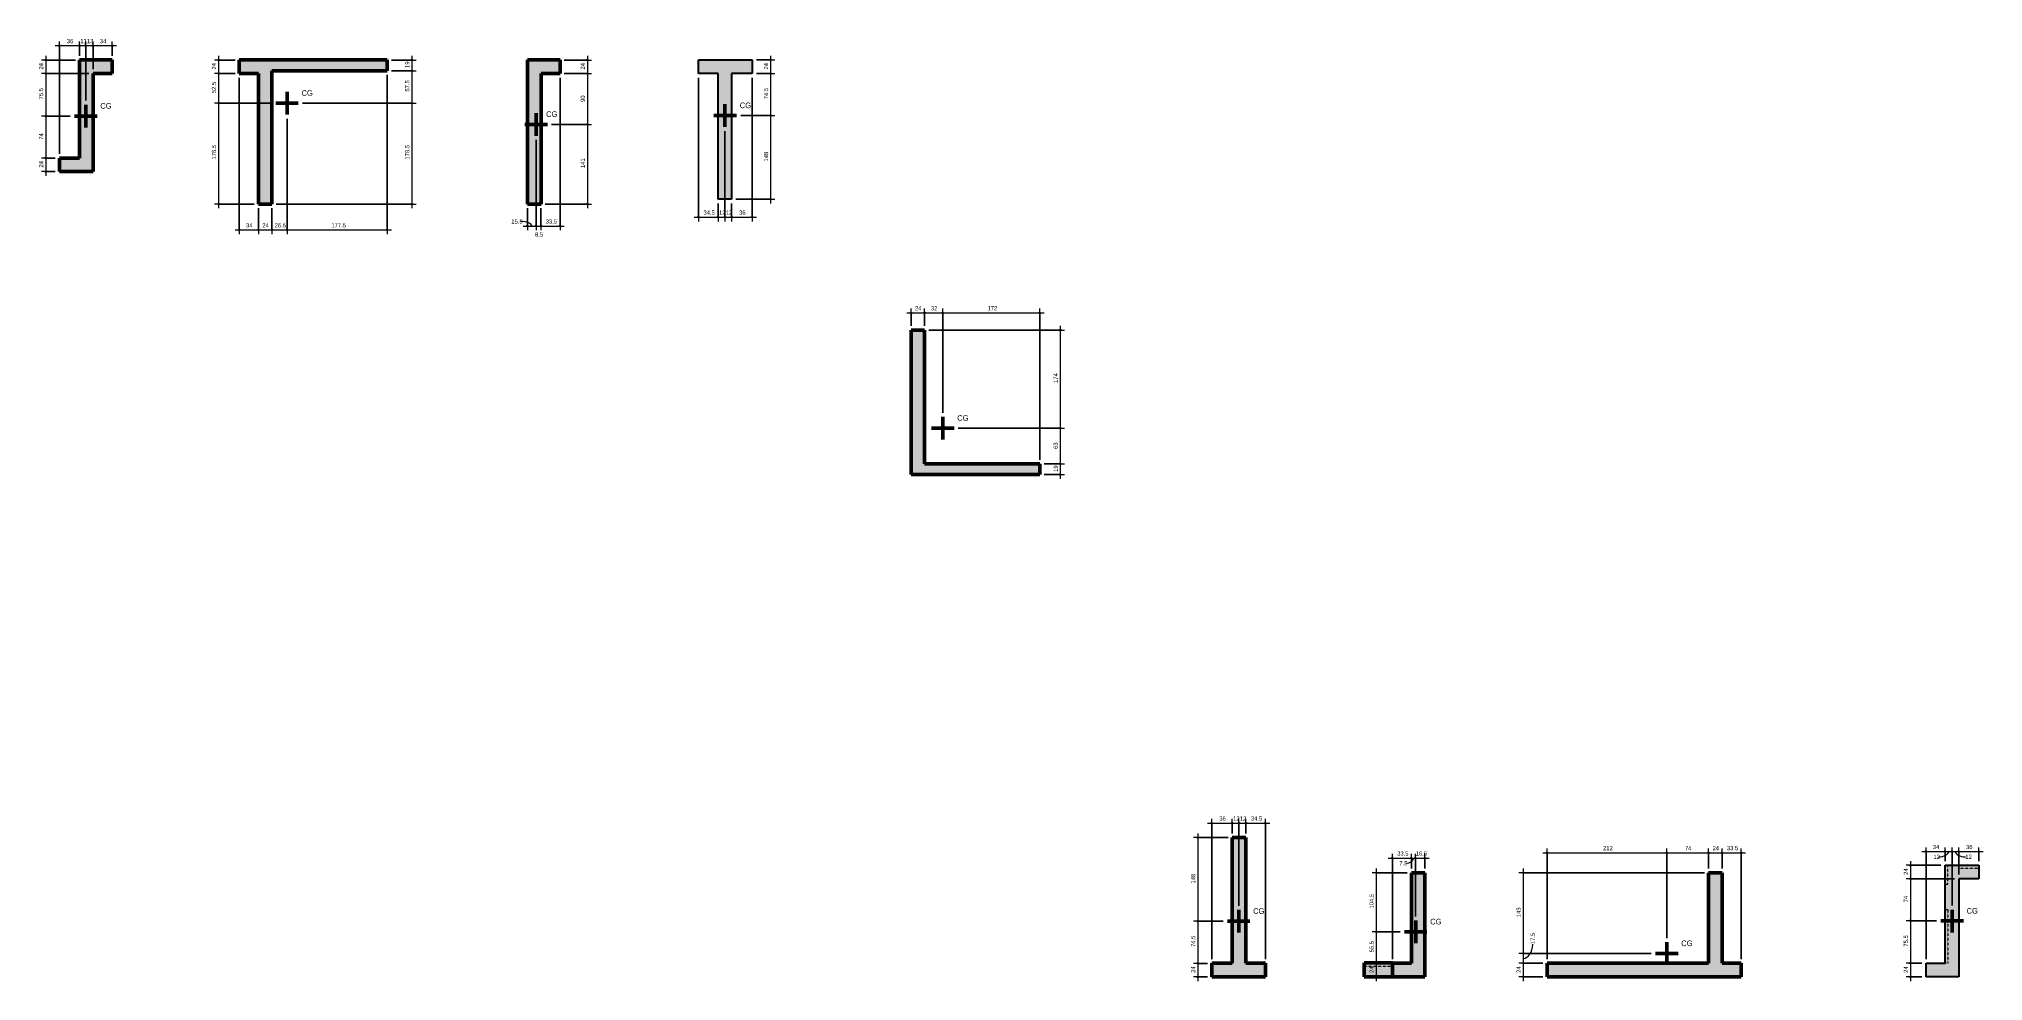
# Model space of a CAD drawing. Extents: x -2131 to 52870, y -3196 to 88043.
# Drawn here: x 19363 to 22806, y -923 to 744 of the extents above; entities that cross this region are included whole.
import ezdxf

# ---------------------------------------------------------------- set-up
doc = ezdxf.new("R2010")
doc.units = 0
doc.linetypes.add('Traço', pattern=[0.635, 0.3175, -0.3175])
for name, color, linetype, lineweight in [('A-ANNO-DIMS', 7, 'Continuous', 9), ('A-ANNO-DIMS-50', 7, 'Continuous', 9), ('A-DETL-MEDM', 7, 'Continuous', 50), ('G-ANNO-TEXT', 7, 'Continuous', 9), ('S-COLS', 7, 'Continuous', 25), ('S-COLS-HDLN', 7, 'Traço', 18)]:
    doc.layers.add(name, color=color, linetype=linetype, lineweight=lineweight)
doc.styles.add('Fira Sans', font='', dxfattribs={"width": 0.9, "height": 7.5})
doc.styles.add('Fira Sans_2', font='', dxfattribs={"height": 10})
doc.styles.get('Fira Sans').set_extended_font_data('Fira Sans')
doc.styles.get('Fira Sans_2').set_extended_font_data('Fira Sans')
doc.dimstyles.new('PED_1_5mm_ESQ', dxfattribs={"dimscale": 30.48, "dimtxt": 10.229846, "dimasz": 0.328084, "dimexe": 0.246063, "dimexo": 0.246063, "dimgap": 0.049213, "dimtad": 1, "dimdec": 1, "dimrnd": 0.5, "dimdsep": 46, "dimtxsty": 'Fira Sans', "dimblk1": 'DOTSMALL', "dimblk2": 'DOTSMALL', "dimsah": 1, "dimcen": 0.09, "dimdle": 0.246063, "dimazin": 0, "dimtfac": 1, "dimtdec": 4, "dimtix": 1, "dimtmove": 1, "dimatfit": 3, "dimfxl": 1, "dimtvp": 1, "dimtolj": 1, "dimtzin": 0, "dimarcsym": 2})
doc.dimstyles.new('PED_1_5mm_ESQ_1', dxfattribs={"dimscale": 30.48, "dimtxt": 10.229846, "dimasz": 0.328084, "dimexe": 0.246063, "dimexo": 0.246063, "dimgap": 0.049213, "dimtad": 1, "dimdec": 1, "dimrnd": 0.5, "dimdsep": 46, "dimtxsty": 'Fira Sans', "dimblk1": 'DOTSMALL', "dimblk2": 'DOTSMALL', "dimsah": 1, "dimcen": 0.09, "dimdle": 0.246063, "dimazin": 0, "dimtfac": 1, "dimtdec": 4, "dimtix": 1, "dimtmove": 0, "dimatfit": 3, "dimfxl": 1, "dimtvp": 1, "dimtolj": 1, "dimtzin": 0, "dimarcsym": 2})
doc.dimstyles.new('PED_1_5mm_ESQ_2', dxfattribs={"dimscale": 30.48, "dimtxt": 10.229846, "dimasz": 0.328084, "dimexe": 0.246063, "dimexo": 0.246063, "dimgap": 0.049213, "dimtad": 1, "dimdec": 1, "dimrnd": 0.5, "dimdsep": 46, "dimtxsty": 'Fira Sans', "dimblk1": 'DOTSMALL', "dimblk2": 'DOTSMALL', "dimsah": 1, "dimcen": 0.09, "dimdle": 0.246063, "dimazin": 0, "dimtfac": 1, "dimtdec": 4, "dimtix": 1, "dimtmove": 2, "dimatfit": 3, "dimfxl": 1, "dimtvp": 1, "dimtolj": 1, "dimtzin": 0, "dimarcsym": 2})

msp = doc.modelspace()

# ---------------------------------------------------------------- texts
at = {"layer": 'G-ANNO-TEXT', "char_height": 10, "width": 21.24472, "attachment_point": 1, "style": 'Fira Sans_2'}
for insert in [(19471.666, 630.87), (19827.954, 653.724), (20604.106, 631.837), (20261.129, 616.241), (20989.176, 78.402), (21513.254, -794.39), (21826.752, -813.155), (22776.751, -794.013), (22271.454, -851.572)]:
    msp.add_mtext('CG', dxfattribs=dict(at, insert=insert))

# ---------------------------------------------------------------- blocks, each defined once
blk = doc.blocks.new('DIMBLOCK65-DT C 001 - DETALHE P1')
at = {"layer": 'A-ANNO-DIMS-50', "transparency": 16777216}
h = blk.add_hatch(color=256, dxfattribs=at)
edge = h.paths.add_edge_path(flags=0)
edge.add_arc((19374.9, 707.1), 1.25, 0, 360)
h = blk.add_hatch(color=256, dxfattribs=at)
edge = h.paths.add_edge_path(flags=0)
edge.add_arc((19374.9, 683.1), 1.25, 0, 360)
for p, q in [((19427.5, 707.1), (19367.4, 707.1)), ((19374.9, 714.6), (19374.9, 683.1)), ((19374.9, 707.1), (19427.5, 707.1)), ((19451.5, 683.1), (19367.4, 683.1)), ((19374.9, 683.1), (19451.5, 683.1))]:
    blk.add_line(p, q, dxfattribs=at)
for centre in [(19374.9, 707.1), (19374.9, 683.1)]:
    blk.add_circle(centre, 1.25, dxfattribs=at)
at = {"layer": 'A-ANNO-DIMS-50', "color": 0, "transparency": 16777216, "insert": (19363, 690.2), "char_height": 7.5, "width": 11.804, "attachment_point": 1, "rotation": 90, "line_spacing_factor": 1.049215, "style": 'Fira Sans'}
blk.add_mtext('24', dxfattribs=at)
blk = doc.blocks.new('_DotSmall')
at = {"color": 0, "linetype": 'ByBlock', "const_width": 0.5}
blk.add_lwpolyline([(-0.0625, 0, 1), (0.0625, 0, 1)], format="xyb", close=True, dxfattribs=at)
blk = doc.blocks.new('DIMBLOCK66-DT C 001 - DETALHE P1')
at = {"layer": 'A-ANNO-DIMS-50', "transparency": 16777216}
h = blk.add_hatch(color=256, dxfattribs=at)
edge = h.paths.add_edge_path(flags=0)
edge.add_arc((19374.9, 683.1), 1.25, 0, 360)
h = blk.add_hatch(color=256, dxfattribs=at)
edge = h.paths.add_edge_path(flags=0)
edge.add_arc((19374.9, 607.7), 1.25, 0, 360)
for p, q in [((19451.5, 683.1), (19367.4, 683.1)), ((19374.9, 683.1), (19374.9, 607.7)), ((19374.9, 683.1), (19451.5, 683.1)), ((19418.5, 607.7), (19367.4, 607.7)), ((19374.9, 607.7), (19418.5, 607.7))]:
    blk.add_line(p, q, dxfattribs=at)
for centre in [(19374.9, 683.1), (19374.9, 607.7)]:
    blk.add_circle(centre, 1.25, dxfattribs=at)
at = {"layer": 'A-ANNO-DIMS-50', "color": 0, "transparency": 16777216, "insert": (19363, 637.2), "char_height": 7.5, "width": 19.673, "attachment_point": 1, "rotation": 90, "line_spacing_factor": 1.049215, "style": 'Fira Sans'}
blk.add_mtext('75.5', dxfattribs=at)
blk = doc.blocks.new('DIMBLOCK67-DT C 001 - DETALHE P1')
at = {"layer": 'A-ANNO-DIMS-50', "transparency": 16777216}
h = blk.add_hatch(color=256, dxfattribs=at)
edge = h.paths.add_edge_path(flags=0)
edge.add_arc((19374.9, 607.7), 1.25, 0, 360)
h = blk.add_hatch(color=256, dxfattribs=at)
edge = h.paths.add_edge_path(flags=0)
edge.add_arc((19374.9, 533.6), 1.25, 0, 360)
for p, q in [((19418.5, 607.7), (19367.4, 607.7)), ((19374.9, 607.7), (19374.9, 533.6)), ((19374.9, 607.7), (19418.5, 607.7)), ((19391.8, 533.6), (19367.4, 533.6)), ((19374.9, 533.6), (19391.8, 533.6))]:
    blk.add_line(p, q, dxfattribs=at)
for centre in [(19374.9, 607.7), (19374.9, 533.6)]:
    blk.add_circle(centre, 1.25, dxfattribs=at)
at = {"layer": 'A-ANNO-DIMS-50', "color": 0, "transparency": 16777216, "insert": (19363, 565.9), "char_height": 7.5, "width": 11.332, "attachment_point": 1, "rotation": 90, "line_spacing_factor": 1.049215, "style": 'Fira Sans'}
blk.add_mtext('74', dxfattribs=at)
blk = doc.blocks.new('DIMBLOCK68-DT C 001 - DETALHE P1')
at = {"layer": 'A-ANNO-DIMS-50', "transparency": 16777216}
h = blk.add_hatch(color=256, dxfattribs=at)
edge = h.paths.add_edge_path(flags=0)
edge.add_arc((19374.9, 533.6), 1.25, 0, 360)
h = blk.add_hatch(color=256, dxfattribs=at)
edge = h.paths.add_edge_path(flags=0)
edge.add_arc((19374.9, 509.6), 1.25, 0, 360)
for p, q in [((19391.8, 533.6), (19367.4, 533.6)), ((19374.9, 533.6), (19374.9, 502.1)), ((19374.9, 533.6), (19391.8, 533.6)), ((19391.8, 509.6), (19367.4, 509.6)), ((19374.9, 509.6), (19391.8, 509.6))]:
    blk.add_line(p, q, dxfattribs=at)
for centre in [(19374.9, 533.6), (19374.9, 509.6)]:
    blk.add_circle(centre, 1.25, dxfattribs=at)
at = {"layer": 'A-ANNO-DIMS-50', "color": 0, "transparency": 16777216, "insert": (19363, 516.7), "char_height": 7.5, "width": 11.804, "attachment_point": 1, "rotation": 90, "line_spacing_factor": 1.049215, "style": 'Fira Sans'}
blk.add_mtext('24', dxfattribs=at)
blk = doc.blocks.new('DIMBLOCK69-DT C 001 - DETALHE P1')
at = {"layer": 'A-ANNO-DIMS-50', "transparency": 16777216}
h = blk.add_hatch(color=256, dxfattribs=at)
edge = h.paths.add_edge_path(flags=0)
edge.add_arc((19399.3, 732.5), 1.25, 0, 360)
h = blk.add_hatch(color=256, dxfattribs=at)
edge = h.paths.add_edge_path(flags=0)
edge.add_arc((19435, 732.5), 1.25, 0, 360)
for p, q in [((19391.8, 732.5), (19435, 732.5)), ((19399.3, 541.1), (19399.3, 740)), ((19399.3, 732.5), (19399.3, 541.1)), ((19435, 714.6), (19435, 740)), ((19435, 732.5), (19435, 714.6))]:
    blk.add_line(p, q, dxfattribs=at)
for centre in [(19399.3, 732.5), (19435, 732.5)]:
    blk.add_circle(centre, 1.25, dxfattribs=at)
at = {"layer": 'A-ANNO-DIMS-50', "color": 0, "transparency": 16777216, "insert": (19412.2, 744.3), "char_height": 7.5, "width": 11.961, "attachment_point": 1, "line_spacing_factor": 1.049215, "style": 'Fira Sans'}
blk.add_mtext('36', dxfattribs=at)
blk = doc.blocks.new('DIMBLOCK70-DT C 001 - DETALHE P1')
at = {"layer": 'A-ANNO-DIMS-50', "transparency": 16777216}
h = blk.add_hatch(color=256, dxfattribs=at)
edge = h.paths.add_edge_path(flags=0)
edge.add_arc((19435, 732.5), 1.25, 0, 360)
h = blk.add_hatch(color=256, dxfattribs=at)
edge = h.paths.add_edge_path(flags=0)
edge.add_arc((19446, 732.5), 1.25, 0, 360)
for p, q in [((19435, 714.6), (19435, 740)), ((19435, 732.5), (19446, 732.5)), ((19435, 732.5), (19435, 714.6)), ((19446, 635.2), (19446, 740)), ((19446, 732.5), (19446, 635.2))]:
    blk.add_line(p, q, dxfattribs=at)
for centre in [(19435, 732.5), (19446, 732.5)]:
    blk.add_circle(centre, 1.25, dxfattribs=at)
at = {"layer": 'A-ANNO-DIMS-50', "color": 0, "transparency": 16777216, "insert": (19436.3, 744.3), "char_height": 7.5, "width": 10.072, "attachment_point": 1, "line_spacing_factor": 1.049215, "style": 'Fira Sans'}
blk.add_mtext('11', dxfattribs=at)
blk = doc.blocks.new('DIMBLOCK71-DT C 001 - DETALHE P1')
at = {"layer": 'A-ANNO-DIMS-50', "transparency": 16777216}
h = blk.add_hatch(color=256, dxfattribs=at)
edge = h.paths.add_edge_path(flags=0)
edge.add_arc((19446, 732.5), 1.25, 0, 360)
h = blk.add_hatch(color=256, dxfattribs=at)
edge = h.paths.add_edge_path(flags=0)
edge.add_arc((19459, 732.5), 1.25, 0, 360)
for p, q in [((19446, 635.2), (19446, 740)), ((19446, 732.5), (19459, 732.5)), ((19446, 732.5), (19446, 635.2)), ((19459, 690.6), (19459, 740)), ((19459, 732.5), (19459, 690.6))]:
    blk.add_line(p, q, dxfattribs=at)
for centre in [(19446, 732.5), (19459, 732.5)]:
    blk.add_circle(centre, 1.25, dxfattribs=at)
at = {"layer": 'A-ANNO-DIMS-50', "color": 0, "transparency": 16777216, "insert": (19448, 744.3), "char_height": 7.5, "width": 10.859, "attachment_point": 1, "line_spacing_factor": 1.049215, "style": 'Fira Sans'}
blk.add_mtext('13', dxfattribs=at)
blk = doc.blocks.new('DIMBLOCK72-DT C 001 - DETALHE P1')
at = {"layer": 'A-ANNO-DIMS-50', "transparency": 16777216}
h = blk.add_hatch(color=256, dxfattribs=at)
edge = h.paths.add_edge_path(flags=0)
edge.add_arc((19459, 732.5), 1.25, 0, 360)
h = blk.add_hatch(color=256, dxfattribs=at)
edge = h.paths.add_edge_path(flags=0)
edge.add_arc((19492.8, 732.5), 1.25, 0, 360)
for p, q in [((19459, 690.6), (19459, 740)), ((19459, 732.5), (19500.3, 732.5)), ((19459, 732.5), (19459, 690.6)), ((19492.8, 714.6), (19492.8, 740)), ((19492.8, 732.5), (19492.8, 714.6))]:
    blk.add_line(p, q, dxfattribs=at)
for centre in [(19459, 732.5), (19492.8, 732.5)]:
    blk.add_circle(centre, 1.25, dxfattribs=at)
at = {"layer": 'A-ANNO-DIMS-50', "color": 0, "transparency": 16777216, "insert": (19470.9, 744.3), "char_height": 7.5, "width": 11.961, "attachment_point": 1, "line_spacing_factor": 1.049215, "style": 'Fira Sans'}
blk.add_mtext('34', dxfattribs=at)
blk = doc.blocks.new('DIMBLOCK73-DT C 002 - DETALHE P3A')
at = {"layer": 'A-ANNO-DIMS-50', "transparency": 16777216}
h = blk.add_hatch(color=256, dxfattribs=at)
edge = h.paths.add_edge_path(flags=0)
edge.add_arc((19717.8, 406.3), 1.25, 0, 360)
h = blk.add_hatch(color=256, dxfattribs=at)
edge = h.paths.add_edge_path(flags=0)
edge.add_arc((19751.6, 406.3), 1.25, 0, 360)
for p, q in [((19717.8, 675.6), (19717.8, 398.8)), ((19717.8, 406.3), (19717.8, 675.6)), ((19751.6, 444.6), (19751.6, 398.8)), ((19751.6, 406.3), (19751.6, 444.6)), ((19710.3, 406.3), (19751.6, 406.3))]:
    blk.add_line(p, q, dxfattribs=at)
for centre in [(19717.8, 406.3), (19751.6, 406.3)]:
    blk.add_circle(centre, 1.25, dxfattribs=at)
at = {"layer": 'A-ANNO-DIMS-50', "color": 0, "transparency": 16777216, "insert": (19729.7, 418.2), "char_height": 7.5, "width": 11.961, "attachment_point": 1, "line_spacing_factor": 1.049215, "style": 'Fira Sans'}
blk.add_mtext('34', dxfattribs=at)
blk = doc.blocks.new('DIMBLOCK74-DT C 002 - DETALHE P3A')
at = {"layer": 'A-ANNO-DIMS-50', "transparency": 16777216}
h = blk.add_hatch(color=256, dxfattribs=at)
edge = h.paths.add_edge_path(flags=0)
edge.add_arc((19751.6, 406.3), 1.25, 0, 360)
h = blk.add_hatch(color=256, dxfattribs=at)
edge = h.paths.add_edge_path(flags=0)
edge.add_arc((19775.6, 406.3), 1.25, 0, 360)
for p, q in [((19751.6, 444.6), (19751.6, 398.8)), ((19751.6, 406.3), (19751.6, 444.6)), ((19775.6, 444.6), (19775.6, 398.8)), ((19775.6, 406.3), (19775.6, 444.6)), ((19751.6, 406.3), (19775.6, 406.3))]:
    blk.add_line(p, q, dxfattribs=at)
for centre in [(19751.6, 406.3), (19775.6, 406.3)]:
    blk.add_circle(centre, 1.25, dxfattribs=at)
at = {"layer": 'A-ANNO-DIMS-50', "color": 0, "transparency": 16777216, "insert": (19758.7, 418.2), "char_height": 7.5, "width": 11.804, "attachment_point": 1, "line_spacing_factor": 1.049215, "style": 'Fira Sans'}
blk.add_mtext('24', dxfattribs=at)
blk = doc.blocks.new('DIMBLOCK75-DT C 002 - DETALHE P3A')
at = {"layer": 'A-ANNO-DIMS-50', "transparency": 16777216}
h = blk.add_hatch(color=256, dxfattribs=at)
edge = h.paths.add_edge_path(flags=0)
edge.add_arc((19775.6, 406.3), 1.25, 0, 360)
h = blk.add_hatch(color=256, dxfattribs=at)
edge = h.paths.add_edge_path(flags=0)
edge.add_arc((19802.3, 406.3), 1.25, 0, 360)
for p, q in [((19802.3, 603.1), (19802.3, 398.8)), ((19802.3, 406.3), (19802.3, 603.1)), ((19775.6, 444.6), (19775.6, 398.8)), ((19775.6, 406.3), (19775.6, 444.6)), ((19775.6, 406.3), (19802.3, 406.3))]:
    blk.add_line(p, q, dxfattribs=at)
for centre in [(19775.6, 406.3), (19802.3, 406.3)]:
    blk.add_circle(centre, 1.25, dxfattribs=at)
at = {"layer": 'A-ANNO-DIMS-50', "color": 0, "transparency": 16777216, "insert": (19780.4, 418.2), "char_height": 7.5, "width": 20.46, "attachment_point": 1, "line_spacing_factor": 1.049215, "style": 'Fira Sans'}
blk.add_mtext('26.5', dxfattribs=at)
blk = doc.blocks.new('DIMBLOCK76-DT C 002 - DETALHE P3A')
at = {"layer": 'A-ANNO-DIMS-50', "transparency": 16777216}
h = blk.add_hatch(color=256, dxfattribs=at)
edge = h.paths.add_edge_path(flags=0)
edge.add_arc((19802.3, 406.3), 1.25, 0, 360)
h = blk.add_hatch(color=256, dxfattribs=at)
edge = h.paths.add_edge_path(flags=0)
edge.add_arc((19979.6, 406.3), 1.25, 0, 360)
for p, q in [((19979.6, 680.6), (19979.6, 398.8)), ((19979.6, 406.3), (19979.6, 680.6)), ((19802.3, 603.1), (19802.3, 398.8)), ((19802.3, 406.3), (19802.3, 603.1)), ((19802.3, 406.3), (19987.1, 406.3))]:
    blk.add_line(p, q, dxfattribs=at)
for centre in [(19802.3, 406.3), (19979.6, 406.3)]:
    blk.add_circle(centre, 1.25, dxfattribs=at)
at = {"layer": 'A-ANNO-DIMS-50', "color": 0, "transparency": 16777216, "insert": (19880.9, 418.2), "char_height": 7.5, "width": 24.079, "attachment_point": 1, "line_spacing_factor": 1.049215, "style": 'Fira Sans'}
blk.add_mtext('177.5', dxfattribs=at)
blk = doc.blocks.new('DIMBLOCK77-DT C 002 - DETALHE P3A')
at = {"layer": 'A-ANNO-DIMS-50', "transparency": 16777216}
h = blk.add_hatch(color=256, dxfattribs=at)
edge = h.paths.add_edge_path(flags=0)
edge.add_arc((20023.4, 707.1), 1.25, 0, 360)
h = blk.add_hatch(color=256, dxfattribs=at)
edge = h.paths.add_edge_path(flags=0)
edge.add_arc((20023.4, 688.1), 1.25, 0, 360)
for p, q in [((19987.1, 707.1), (20030.9, 707.1)), ((20023.4, 707.1), (19987.1, 707.1)), ((20023.4, 714.6), (20023.4, 688.1)), ((19987.1, 688.1), (20030.9, 688.1)), ((20023.4, 688.1), (19987.1, 688.1))]:
    blk.add_line(p, q, dxfattribs=at)
for centre in [(20023.4, 707.1), (20023.4, 688.1)]:
    blk.add_circle(centre, 1.25, dxfattribs=at)
at = {"layer": 'A-ANNO-DIMS-50', "color": 0, "transparency": 16777216, "insert": (20011.5, 693), "char_height": 7.5, "width": 11.174, "attachment_point": 1, "rotation": 90, "line_spacing_factor": 1.049215, "style": 'Fira Sans'}
blk.add_mtext('19', dxfattribs=at)
blk = doc.blocks.new('DIMBLOCK78-DT C 002 - DETALHE P3A')
at = {"layer": 'A-ANNO-DIMS-50', "transparency": 16777216}
h = blk.add_hatch(color=256, dxfattribs=at)
edge = h.paths.add_edge_path(flags=0)
edge.add_arc((20023.4, 688.1), 1.25, 0, 360)
h = blk.add_hatch(color=256, dxfattribs=at)
edge = h.paths.add_edge_path(flags=0)
edge.add_arc((20023.4, 630.6), 1.25, 0, 360)
for p, q in [((19987.1, 688.1), (20030.9, 688.1)), ((20023.4, 688.1), (19987.1, 688.1)), ((20023.4, 688.1), (20023.4, 630.6)), ((19829.8, 630.6), (20030.9, 630.6)), ((20023.4, 630.6), (19829.8, 630.6))]:
    blk.add_line(p, q, dxfattribs=at)
for centre in [(20023.4, 688.1), (20023.4, 630.6)]:
    blk.add_circle(centre, 1.25, dxfattribs=at)
at = {"layer": 'A-ANNO-DIMS-50', "color": 0, "transparency": 16777216, "insert": (20011.5, 651.2), "char_height": 7.5, "width": 19.673, "attachment_point": 1, "rotation": 90, "line_spacing_factor": 1.049215, "style": 'Fira Sans'}
blk.add_mtext('57.5', dxfattribs=at)
blk = doc.blocks.new('DIMBLOCK79-DT C 002 - DETALHE P3A')
at = {"layer": 'A-ANNO-DIMS-50', "transparency": 16777216}
h = blk.add_hatch(color=256, dxfattribs=at)
edge = h.paths.add_edge_path(flags=0)
edge.add_arc((20023.4, 630.6), 1.25, 0, 360)
h = blk.add_hatch(color=256, dxfattribs=at)
edge = h.paths.add_edge_path(flags=0)
edge.add_arc((20023.4, 452.1), 1.25, 0, 360)
for p, q in [((19829.8, 630.6), (20030.9, 630.6)), ((20023.4, 630.6), (19829.8, 630.6)), ((20023.4, 630.6), (20023.4, 444.6)), ((19783.1, 452.1), (20030.9, 452.1)), ((20023.4, 452.1), (19783.1, 452.1))]:
    blk.add_line(p, q, dxfattribs=at)
for centre in [(20023.4, 630.6), (20023.4, 452.1)]:
    blk.add_circle(centre, 1.25, dxfattribs=at)
at = {"layer": 'A-ANNO-DIMS-50', "color": 0, "transparency": 16777216, "insert": (20011.5, 530.9), "char_height": 7.5, "width": 25.181, "attachment_point": 1, "rotation": 90, "line_spacing_factor": 1.049215, "style": 'Fira Sans'}
blk.add_mtext('178.5', dxfattribs=at)
blk = doc.blocks.new('DIMBLOCK80-DT C 002 - DETALHE P3A')
at = {"layer": 'A-ANNO-DIMS-50', "transparency": 16777216}
h = blk.add_hatch(color=256, dxfattribs=at)
edge = h.paths.add_edge_path(flags=0)
edge.add_arc((19681.1, 707.1), 1.25, 0, 360)
h = blk.add_hatch(color=256, dxfattribs=at)
edge = h.paths.add_edge_path(flags=0)
edge.add_arc((19681.1, 683.1), 1.25, 0, 360)
for p, q in [((19710.3, 707.1), (19673.6, 707.1)), ((19681.1, 714.6), (19681.1, 683.1)), ((19681.1, 707.1), (19710.3, 707.1)), ((19710.3, 683.1), (19673.6, 683.1)), ((19681.1, 683.1), (19710.3, 683.1))]:
    blk.add_line(p, q, dxfattribs=at)
for centre in [(19681.1, 707.1), (19681.1, 683.1)]:
    blk.add_circle(centre, 1.25, dxfattribs=at)
at = {"layer": 'A-ANNO-DIMS-50', "color": 0, "transparency": 16777216, "insert": (19669.2, 690.2), "char_height": 7.5, "width": 11.804, "attachment_point": 1, "rotation": 90, "line_spacing_factor": 1.049215, "style": 'Fira Sans'}
blk.add_mtext('24', dxfattribs=at)
blk = doc.blocks.new('DIMBLOCK81-DT C 002 - DETALHE P3A')
at = {"layer": 'A-ANNO-DIMS-50', "transparency": 16777216}
h = blk.add_hatch(color=256, dxfattribs=at)
edge = h.paths.add_edge_path(flags=0)
edge.add_arc((19681.1, 683.1), 1.25, 0, 360)
h = blk.add_hatch(color=256, dxfattribs=at)
edge = h.paths.add_edge_path(flags=0)
edge.add_arc((19681.1, 630.6), 1.25, 0, 360)
for p, q in [((19710.3, 683.1), (19673.6, 683.1)), ((19681.1, 683.1), (19681.1, 630.6)), ((19681.1, 683.1), (19710.3, 683.1)), ((19774.8, 630.6), (19673.6, 630.6)), ((19681.1, 630.6), (19774.8, 630.6))]:
    blk.add_line(p, q, dxfattribs=at)
for centre in [(19681.1, 683.1), (19681.1, 630.6)]:
    blk.add_circle(centre, 1.25, dxfattribs=at)
at = {"layer": 'A-ANNO-DIMS-50', "color": 0, "transparency": 16777216, "insert": (19669.2, 648.5), "char_height": 7.5, "width": 20.145, "attachment_point": 1, "rotation": 90, "line_spacing_factor": 1.049215, "style": 'Fira Sans'}
blk.add_mtext('52.5', dxfattribs=at)
blk = doc.blocks.new('DIMBLOCK82-DT C 002 - DETALHE P3A')
at = {"layer": 'A-ANNO-DIMS-50', "transparency": 16777216}
h = blk.add_hatch(color=256, dxfattribs=at)
edge = h.paths.add_edge_path(flags=0)
edge.add_arc((19681.1, 630.6), 1.25, 0, 360)
h = blk.add_hatch(color=256, dxfattribs=at)
edge = h.paths.add_edge_path(flags=0)
edge.add_arc((19681.1, 452.1), 1.25, 0, 360)
for p, q in [((19774.8, 630.6), (19673.6, 630.6)), ((19681.1, 630.6), (19681.1, 444.6)), ((19681.1, 630.6), (19774.8, 630.6)), ((19744.1, 452.1), (19673.6, 452.1)), ((19681.1, 452.1), (19744.1, 452.1))]:
    blk.add_line(p, q, dxfattribs=at)
for centre in [(19681.1, 630.6), (19681.1, 452.1)]:
    blk.add_circle(centre, 1.25, dxfattribs=at)
at = {"layer": 'A-ANNO-DIMS-50', "color": 0, "transparency": 16777216, "insert": (19669.2, 530.9), "char_height": 7.5, "width": 25.181, "attachment_point": 1, "rotation": 90, "line_spacing_factor": 1.049215, "style": 'Fira Sans'}
blk.add_mtext('178.5', dxfattribs=at)
blk = doc.blocks.new('DIMBLOCK83-DT C 003 - DETALHE P3B')
at = {"layer": 'A-ANNO-DIMS-50', "transparency": 16777216}
h = blk.add_hatch(color=256, dxfattribs=at)
edge = h.paths.add_edge_path(flags=0)
edge.add_arc((20334.3, 707.1), 1.25, 0, 360)
h = blk.add_hatch(color=256, dxfattribs=at)
edge = h.paths.add_edge_path(flags=0)
edge.add_arc((20334.3, 683.1), 1.25, 0, 360)
for p, q in [((20293.4, 707.1), (20341.8, 707.1)), ((20334.3, 707.1), (20293.4, 707.1)), ((20334.3, 714.6), (20334.3, 683.1)), ((20293.4, 683.1), (20341.8, 683.1)), ((20334.3, 683.1), (20293.4, 683.1))]:
    blk.add_line(p, q, dxfattribs=at)
for centre in [(20334.3, 707.1), (20334.3, 683.1)]:
    blk.add_circle(centre, 1.25, dxfattribs=at)
at = {"layer": 'A-ANNO-DIMS-50', "color": 0, "transparency": 16777216, "insert": (20322.4, 690.2), "char_height": 7.5, "width": 11.804, "attachment_point": 1, "rotation": 90, "line_spacing_factor": 1.049215, "style": 'Fira Sans'}
blk.add_mtext('24', dxfattribs=at)
blk = doc.blocks.new('DIMBLOCK84-DT C 003 - DETALHE P3B')
at = {"layer": 'A-ANNO-DIMS-50', "transparency": 16777216}
h = blk.add_hatch(color=256, dxfattribs=at)
edge = h.paths.add_edge_path(flags=0)
edge.add_arc((20334.3, 683.1), 1.25, 0, 360)
h = blk.add_hatch(color=256, dxfattribs=at)
edge = h.paths.add_edge_path(flags=0)
edge.add_arc((20334.3, 593.1), 1.25, 0, 360)
for p, q in [((20293.4, 683.1), (20341.8, 683.1)), ((20334.3, 683.1), (20293.4, 683.1)), ((20334.3, 683.1), (20334.3, 593.1)), ((20271, 593.1), (20341.8, 593.1)), ((20334.3, 593.1), (20271, 593.1))]:
    blk.add_line(p, q, dxfattribs=at)
for centre in [(20334.3, 683.1), (20334.3, 593.1)]:
    blk.add_circle(centre, 1.25, dxfattribs=at)
at = {"layer": 'A-ANNO-DIMS-50', "color": 0, "transparency": 16777216, "insert": (20322.4, 632.9), "char_height": 7.5, "width": 12.591, "attachment_point": 1, "rotation": 90, "line_spacing_factor": 1.049215, "style": 'Fira Sans'}
blk.add_mtext('90', dxfattribs=at)
blk = doc.blocks.new('DIMBLOCK85-DT C 003 - DETALHE P3B')
at = {"layer": 'A-ANNO-DIMS-50', "transparency": 16777216}
h = blk.add_hatch(color=256, dxfattribs=at)
edge = h.paths.add_edge_path(flags=0)
edge.add_arc((20334.3, 593.1), 1.25, 0, 360)
h = blk.add_hatch(color=256, dxfattribs=at)
edge = h.paths.add_edge_path(flags=0)
edge.add_arc((20334.3, 452.1), 1.25, 0, 360)
for p, q in [((20271, 593.1), (20341.8, 593.1)), ((20334.3, 593.1), (20271, 593.1)), ((20334.3, 593.1), (20334.3, 444.6)), ((20259.6, 452.1), (20341.8, 452.1)), ((20334.3, 452.1), (20259.6, 452.1))]:
    blk.add_line(p, q, dxfattribs=at)
for centre in [(20334.3, 593.1), (20334.3, 452.1)]:
    blk.add_circle(centre, 1.25, dxfattribs=at)
at = {"layer": 'A-ANNO-DIMS-50', "color": 0, "transparency": 16777216, "insert": (20322.4, 515.9), "char_height": 7.5, "width": 16.21, "attachment_point": 1, "rotation": 90, "line_spacing_factor": 1.049215, "style": 'Fira Sans'}
blk.add_mtext('141', dxfattribs=at)
blk = doc.blocks.new('DIMBLOCK86-DT C 003 - DETALHE P3B')
at = {"layer": 'A-ANNO-DIMS-50', "transparency": 16777216}
h = blk.add_hatch(color=256, dxfattribs=at)
edge = h.paths.add_edge_path(flags=0)
edge.add_arc((20228.1, 413.2), 1.25, 0, 360)
h = blk.add_hatch(color=256, dxfattribs=at)
edge = h.paths.add_edge_path(flags=0)
edge.add_arc((20243.5, 413.2), 1.25, 0, 360)
for p, q in [((20243.5, 565.6), (20243.5, 405.7)), ((20243.5, 413.2), (20243.5, 565.6)), ((20228.1, 444.6), (20228.1, 405.7)), ((20228.1, 413.2), (20228.1, 444.6)), ((20220.6, 413.2), (20243.5, 413.2))]:
    blk.add_line(p, q, dxfattribs=at)
for centre in [(20228.1, 413.2), (20243.5, 413.2)]:
    blk.add_circle(centre, 1.25, dxfattribs=at)
blk.add_ellipse((20215.9, 413.2), major_axis=(19.9, 0), ratio=0.404546, start_param=0, end_param=1.570796, dxfattribs=at)
at = {"layer": 'A-ANNO-DIMS-50', "color": 0, "transparency": 16777216, "insert": (20199.6, 425), "char_height": 7.5, "width": 19.515, "attachment_point": 1, "line_spacing_factor": 1.049215, "style": 'Fira Sans'}
blk.add_mtext('15.5', dxfattribs=at)
blk = doc.blocks.new('DIMBLOCK87-DT C 003 - DETALHE P3B')
at = {"layer": 'A-ANNO-DIMS-50', "transparency": 16777216}
h = blk.add_hatch(color=256, dxfattribs=at)
edge = h.paths.add_edge_path(flags=0)
edge.add_arc((20243.5, 413.2), 1.25, 0, 360)
h = blk.add_hatch(color=256, dxfattribs=at)
edge = h.paths.add_edge_path(flags=0)
edge.add_arc((20252.1, 413.2), 1.25, 0, 360)
for p, q in [((20243.5, 565.6), (20243.5, 405.7)), ((20243.5, 413.2), (20243.5, 565.6)), ((20252.1, 444.6), (20252.1, 405.7)), ((20252.1, 413.2), (20252.1, 444.6)), ((20243.5, 413.2), (20252.1, 413.2))]:
    blk.add_line(p, q, dxfattribs=at)
for centre in [(20243.5, 413.2), (20252.1, 413.2)]:
    blk.add_circle(centre, 1.25, dxfattribs=at)
at = {"layer": 'A-ANNO-DIMS-50', "color": 0, "transparency": 16777216, "insert": (20241.6, 402), "char_height": 7.5, "width": 14.951, "attachment_point": 1, "line_spacing_factor": 1.049215, "style": 'Fira Sans'}
blk.add_mtext('8.5', dxfattribs=at)
blk = doc.blocks.new('DIMBLOCK88-DT C 003 - DETALHE P3B')
at = {"layer": 'A-ANNO-DIMS-50', "transparency": 16777216}
h = blk.add_hatch(color=256, dxfattribs=at)
edge = h.paths.add_edge_path(flags=0)
edge.add_arc((20252.1, 413.2), 1.25, 0, 360)
h = blk.add_hatch(color=256, dxfattribs=at)
edge = h.paths.add_edge_path(flags=0)
edge.add_arc((20285.9, 413.2), 1.25, 0, 360)
for p, q in [((20285.9, 675.6), (20285.9, 405.7)), ((20285.9, 413.2), (20285.9, 675.6)), ((20252.1, 444.6), (20252.1, 405.7)), ((20252.1, 413.2), (20252.1, 444.6)), ((20252.1, 413.2), (20293.4, 413.2))]:
    blk.add_line(p, q, dxfattribs=at)
for centre in [(20252.1, 413.2), (20285.9, 413.2)]:
    blk.add_circle(centre, 1.25, dxfattribs=at)
at = {"layer": 'A-ANNO-DIMS-50', "color": 0, "transparency": 16777216, "insert": (20260.5, 425), "char_height": 7.5, "width": 20.302, "attachment_point": 1, "line_spacing_factor": 1.049215, "style": 'Fira Sans'}
blk.add_mtext('33.5', dxfattribs=at)
blk = doc.blocks.new('DIMBLOCK89-DT C 004 - DETALHE P4')
at = {"layer": 'A-ANNO-DIMS-50', "transparency": 16777216}
h = blk.add_hatch(color=256, dxfattribs=at)
edge = h.paths.add_edge_path(flags=0)
edge.add_arc((20658.8, 707.2), 1.25, 0, 360)
h = blk.add_hatch(color=256, dxfattribs=at)
edge = h.paths.add_edge_path(flags=0)
edge.add_arc((20658.8, 683.2), 1.25, 0, 360)
for p, q in [((20633.5, 707.2), (20666.3, 707.2)), ((20658.8, 707.2), (20633.5, 707.2)), ((20658.8, 714.7), (20658.8, 683.2)), ((20633.5, 683.2), (20666.3, 683.2)), ((20658.8, 683.2), (20633.5, 683.2))]:
    blk.add_line(p, q, dxfattribs=at)
for centre in [(20658.8, 707.2), (20658.8, 683.2)]:
    blk.add_circle(centre, 1.25, dxfattribs=at)
at = {"layer": 'A-ANNO-DIMS-50', "color": 0, "transparency": 16777216, "insert": (20646.9, 690.3), "char_height": 7.5, "width": 11.804, "attachment_point": 1, "rotation": 90, "line_spacing_factor": 1.049215, "style": 'Fira Sans'}
blk.add_mtext('24', dxfattribs=at)
blk = doc.blocks.new('DIMBLOCK90-DT C 004 - DETALHE P4')
at = {"layer": 'A-ANNO-DIMS-50', "transparency": 16777216}
h = blk.add_hatch(color=256, dxfattribs=at)
edge = h.paths.add_edge_path(flags=0)
edge.add_arc((20658.8, 683.2), 1.25, 0, 360)
h = blk.add_hatch(color=256, dxfattribs=at)
edge = h.paths.add_edge_path(flags=0)
edge.add_arc((20658.8, 608.7), 1.25, 0, 360)
for p, q in [((20633.5, 683.2), (20666.3, 683.2)), ((20658.8, 683.2), (20633.5, 683.2)), ((20658.8, 683.2), (20658.8, 608.7)), ((20606, 608.7), (20666.3, 608.7)), ((20658.8, 608.7), (20606, 608.7))]:
    blk.add_line(p, q, dxfattribs=at)
for centre in [(20658.8, 683.2), (20658.8, 608.7)]:
    blk.add_circle(centre, 1.25, dxfattribs=at)
at = {"layer": 'A-ANNO-DIMS-50', "color": 0, "transparency": 16777216, "insert": (20646.9, 637.6), "char_height": 7.5, "width": 19.988, "attachment_point": 1, "rotation": 90, "line_spacing_factor": 1.049215, "style": 'Fira Sans'}
blk.add_mtext('74.5', dxfattribs=at)
blk = doc.blocks.new('DIMBLOCK91-DT C 004 - DETALHE P4')
at = {"layer": 'A-ANNO-DIMS-50', "transparency": 16777216}
h = blk.add_hatch(color=256, dxfattribs=at)
edge = h.paths.add_edge_path(flags=0)
edge.add_arc((20658.8, 608.7), 1.25, 0, 360)
h = blk.add_hatch(color=256, dxfattribs=at)
edge = h.paths.add_edge_path(flags=0)
edge.add_arc((20658.8, 460.6), 1.25, 0, 360)
for p, q in [((20606, 608.7), (20666.3, 608.7)), ((20658.8, 608.7), (20606, 608.7)), ((20658.8, 608.7), (20658.8, 453.1)), ((20597.2, 460.6), (20666.3, 460.6)), ((20658.8, 460.6), (20597.2, 460.6))]:
    blk.add_line(p, q, dxfattribs=at)
for centre in [(20658.8, 608.7), (20658.8, 460.6)]:
    blk.add_circle(centre, 1.25, dxfattribs=at)
at = {"layer": 'A-ANNO-DIMS-50', "color": 0, "transparency": 16777216, "insert": (20646.9, 527.4), "char_height": 7.5, "width": 17.469, "attachment_point": 1, "rotation": 90, "line_spacing_factor": 1.049215, "style": 'Fira Sans'}
blk.add_mtext('148', dxfattribs=at)
blk = doc.blocks.new('DIMBLOCK92-DT C 004 - DETALHE P4')
at = {"layer": 'A-ANNO-DIMS-50', "transparency": 16777216}
h = blk.add_hatch(color=256, dxfattribs=at)
edge = h.paths.add_edge_path(flags=0)
edge.add_arc((20531, 428.9), 1.25, 0, 360)
h = blk.add_hatch(color=256, dxfattribs=at)
edge = h.paths.add_edge_path(flags=0)
edge.add_arc((20565.7, 428.9), 1.25, 0, 360)
for p, q in [((20531, 675.7), (20531, 421.4)), ((20531, 428.9), (20531, 675.7)), ((20565.7, 453.1), (20565.7, 421.4)), ((20565.7, 428.9), (20565.7, 453.1)), ((20523.5, 428.9), (20565.7, 428.9))]:
    blk.add_line(p, q, dxfattribs=at)
for centre in [(20531, 428.9), (20565.7, 428.9)]:
    blk.add_circle(centre, 1.25, dxfattribs=at)
at = {"layer": 'A-ANNO-DIMS-50', "color": 0, "transparency": 16777216, "insert": (20539.8, 440.8), "char_height": 7.5, "width": 20.617, "attachment_point": 1, "line_spacing_factor": 1.049215, "style": 'Fira Sans'}
blk.add_mtext('34.5', dxfattribs=at)
blk = doc.blocks.new('DIMBLOCK93-DT C 004 - DETALHE P4')
at = {"layer": 'A-ANNO-DIMS-50', "transparency": 16777216}
h = blk.add_hatch(color=256, dxfattribs=at)
edge = h.paths.add_edge_path(flags=0)
edge.add_arc((20565.7, 428.9), 1.25, 0, 360)
h = blk.add_hatch(color=256, dxfattribs=at)
edge = h.paths.add_edge_path(flags=0)
edge.add_arc((20577.9, 428.9), 1.25, 0, 360)
for p, q in [((20577.9, 581.2), (20577.9, 421.4)), ((20577.9, 428.9), (20577.9, 581.2)), ((20565.7, 453.1), (20565.7, 421.4)), ((20565.7, 428.9), (20565.7, 453.1)), ((20565.7, 428.9), (20577.9, 428.9))]:
    blk.add_line(p, q, dxfattribs=at)
for centre in [(20565.7, 428.9), (20577.9, 428.9)]:
    blk.add_circle(centre, 1.25, dxfattribs=at)
at = {"layer": 'A-ANNO-DIMS-50', "color": 0, "transparency": 16777216, "insert": (20567.4, 440.8), "char_height": 7.5, "width": 10.702, "attachment_point": 1, "line_spacing_factor": 1.049215, "style": 'Fira Sans'}
blk.add_mtext('12', dxfattribs=at)
blk = doc.blocks.new('DIMBLOCK94-DT C 004 - DETALHE P4')
at = {"layer": 'A-ANNO-DIMS-50', "transparency": 16777216}
h = blk.add_hatch(color=256, dxfattribs=at)
edge = h.paths.add_edge_path(flags=0)
edge.add_arc((20577.9, 428.9), 1.25, 0, 360)
h = blk.add_hatch(color=256, dxfattribs=at)
edge = h.paths.add_edge_path(flags=0)
edge.add_arc((20589.7, 428.9), 1.25, 0, 360)
for p, q in [((20577.9, 581.2), (20577.9, 421.4)), ((20577.9, 428.9), (20577.9, 581.2)), ((20589.7, 453.1), (20589.7, 421.4)), ((20589.7, 428.9), (20589.7, 453.1)), ((20577.9, 428.9), (20589.7, 428.9))]:
    blk.add_line(p, q, dxfattribs=at)
for centre in [(20577.9, 428.9), (20589.7, 428.9)]:
    blk.add_circle(centre, 1.25, dxfattribs=at)
at = {"layer": 'A-ANNO-DIMS-50', "color": 0, "transparency": 16777216, "insert": (20579.4, 440.8), "char_height": 7.5, "width": 10.702, "attachment_point": 1, "line_spacing_factor": 1.049215, "style": 'Fira Sans'}
blk.add_mtext('12', dxfattribs=at)
blk = doc.blocks.new('DIMBLOCK95-DT C 004 - DETALHE P4')
at = {"layer": 'A-ANNO-DIMS-50', "transparency": 16777216}
h = blk.add_hatch(color=256, dxfattribs=at)
edge = h.paths.add_edge_path(flags=0)
edge.add_arc((20589.7, 428.9), 1.25, 0, 360)
h = blk.add_hatch(color=256, dxfattribs=at)
edge = h.paths.add_edge_path(flags=0)
edge.add_arc((20626, 428.9), 1.25, 0, 360)
for p, q in [((20626, 675.7), (20626, 421.4)), ((20626, 428.9), (20626, 675.7)), ((20589.7, 453.1), (20589.7, 421.4)), ((20589.7, 428.9), (20589.7, 453.1)), ((20589.7, 428.9), (20633.5, 428.9))]:
    blk.add_line(p, q, dxfattribs=at)
for centre in [(20589.7, 428.9), (20626, 428.9)]:
    blk.add_circle(centre, 1.25, dxfattribs=at)
at = {"layer": 'A-ANNO-DIMS-50', "color": 0, "transparency": 16777216, "insert": (20602.9, 440.8), "char_height": 7.5, "width": 11.961, "attachment_point": 1, "line_spacing_factor": 1.049215, "style": 'Fira Sans'}
blk.add_mtext('36', dxfattribs=at)
blk = doc.blocks.new('DIMBLOCK96-DT C 005 - DETALHE P140')
at = {"layer": 'A-ANNO-DIMS-50', "transparency": 16777216}
h = blk.add_hatch(color=256, dxfattribs=at)
edge = h.paths.add_edge_path(flags=0)
edge.add_arc((21171.8, 229.1), 1.25, 0, 360)
h = blk.add_hatch(color=256, dxfattribs=at)
edge = h.paths.add_edge_path(flags=0)
edge.add_arc((21171.8, 55.3), 1.25, 0, 360)
for p, q in [((20938.9, 229.1), (21179.3, 229.1)), ((21171.8, 229.1), (20938.9, 229.1)), ((21171.8, 236.6), (21171.8, 55.3)), ((20991, 55.3), (21179.3, 55.3)), ((21171.8, 55.3), (20991, 55.3))]:
    blk.add_line(p, q, dxfattribs=at)
for centre in [(21171.8, 229.1), (21171.8, 55.3)]:
    blk.add_circle(centre, 1.25, dxfattribs=at)
at = {"layer": 'A-ANNO-DIMS-50', "color": 0, "transparency": 16777216, "insert": (21159.9, 135.4), "char_height": 7.5, "width": 16.368, "attachment_point": 1, "rotation": 90, "line_spacing_factor": 1.049215, "style": 'Fira Sans'}
blk.add_mtext('174', dxfattribs=at)
blk = doc.blocks.new('DIMBLOCK97-DT C 005 - DETALHE P140')
at = {"layer": 'A-ANNO-DIMS-50', "transparency": 16777216}
h = blk.add_hatch(color=256, dxfattribs=at)
edge = h.paths.add_edge_path(flags=0)
edge.add_arc((21171.8, 55.3), 1.25, 0, 360)
h = blk.add_hatch(color=256, dxfattribs=at)
edge = h.paths.add_edge_path(flags=0)
edge.add_arc((21171.8, -7.9), 1.25, 0, 360)
for p, q in [((20991, 55.3), (21179.3, 55.3)), ((21171.8, 55.3), (20991, 55.3)), ((21171.8, 55.3), (21171.8, -7.9)), ((21142.9, -7.9), (21179.3, -7.9)), ((21171.8, -7.9), (21142.9, -7.9))]:
    blk.add_line(p, q, dxfattribs=at)
for centre in [(21171.8, 55.3), (21171.8, -7.9)]:
    blk.add_circle(centre, 1.25, dxfattribs=at)
at = {"layer": 'A-ANNO-DIMS-50', "color": 0, "transparency": 16777216, "insert": (21159.9, 18.7), "char_height": 7.5, "width": 11.961, "attachment_point": 1, "rotation": 90, "line_spacing_factor": 1.049215, "style": 'Fira Sans'}
blk.add_mtext('63', dxfattribs=at)
blk = doc.blocks.new('DIMBLOCK98-DT C 005 - DETALHE P140')
at = {"layer": 'A-ANNO-DIMS-50', "transparency": 16777216}
h = blk.add_hatch(color=256, dxfattribs=at)
edge = h.paths.add_edge_path(flags=0)
edge.add_arc((21171.8, -7.9), 1.25, 0, 360)
h = blk.add_hatch(color=256, dxfattribs=at)
edge = h.paths.add_edge_path(flags=0)
edge.add_arc((21171.8, -26.9), 1.25, 0, 360)
for p, q in [((21142.9, -7.9), (21179.3, -7.9)), ((21171.8, -7.9), (21142.9, -7.9)), ((21142.9, -26.9), (21179.3, -26.9)), ((21171.8, -26.9), (21142.9, -26.9)), ((21171.8, -7.9), (21171.8, -34.4))]:
    blk.add_line(p, q, dxfattribs=at)
for centre in [(21171.8, -7.9), (21171.8, -26.9)]:
    blk.add_circle(centre, 1.25, dxfattribs=at)
at = {"layer": 'A-ANNO-DIMS-50', "color": 0, "transparency": 16777216, "insert": (21159.9, -22), "char_height": 7.5, "width": 11.174, "attachment_point": 1, "rotation": 90, "line_spacing_factor": 1.049215, "style": 'Fira Sans'}
blk.add_mtext('19', dxfattribs=at)
blk = doc.blocks.new('DIMBLOCK99-DT C 005 - DETALHE P140')
at = {"layer": 'A-ANNO-DIMS-50', "transparency": 16777216}
h = blk.add_hatch(color=256, dxfattribs=at)
edge = h.paths.add_edge_path(flags=0)
edge.add_arc((20907.4, 259.6), 1.25, 0, 360)
h = blk.add_hatch(color=256, dxfattribs=at)
edge = h.paths.add_edge_path(flags=0)
edge.add_arc((20931.4, 259.6), 1.25, 0, 360)
for p, q in [((20899.9, 259.6), (20931.4, 259.6)), ((20907.4, 236.6), (20907.4, 267.1)), ((20907.4, 259.6), (20907.4, 236.6)), ((20931.4, 236.6), (20931.4, 267.1)), ((20931.4, 259.6), (20931.4, 236.6))]:
    blk.add_line(p, q, dxfattribs=at)
for centre in [(20907.4, 259.6), (20931.4, 259.6)]:
    blk.add_circle(centre, 1.25, dxfattribs=at)
at = {"layer": 'A-ANNO-DIMS-50', "color": 0, "transparency": 16777216, "insert": (20914.5, 271.4), "char_height": 7.5, "width": 11.804, "attachment_point": 1, "line_spacing_factor": 1.049215, "style": 'Fira Sans'}
blk.add_mtext('24', dxfattribs=at)
blk = doc.blocks.new('DIMBLOCK100-DT C 005 - DETALHE P140')
at = {"layer": 'A-ANNO-DIMS-50', "transparency": 16777216}
h = blk.add_hatch(color=256, dxfattribs=at)
edge = h.paths.add_edge_path(flags=0)
edge.add_arc((20931.4, 259.6), 1.25, 0, 360)
h = blk.add_hatch(color=256, dxfattribs=at)
edge = h.paths.add_edge_path(flags=0)
edge.add_arc((20963.5, 259.6), 1.25, 0, 360)
for p, q in [((20931.4, 236.6), (20931.4, 267.1)), ((20931.4, 259.6), (20963.5, 259.6)), ((20931.4, 259.6), (20931.4, 236.6)), ((20963.5, 82.8), (20963.5, 267.1)), ((20963.5, 259.6), (20963.5, 82.8))]:
    blk.add_line(p, q, dxfattribs=at)
for centre in [(20931.4, 259.6), (20963.5, 259.6)]:
    blk.add_circle(centre, 1.25, dxfattribs=at)
at = {"layer": 'A-ANNO-DIMS-50', "color": 0, "transparency": 16777216, "insert": (20942.7, 271.4), "char_height": 7.5, "width": 11.489, "attachment_point": 1, "line_spacing_factor": 1.049215, "style": 'Fira Sans'}
blk.add_mtext('32', dxfattribs=at)
blk = doc.blocks.new('DIMBLOCK101-DT C 005 - DETALHE P140')
at = {"layer": 'A-ANNO-DIMS-50', "transparency": 16777216}
h = blk.add_hatch(color=256, dxfattribs=at)
edge = h.paths.add_edge_path(flags=0)
edge.add_arc((20963.5, 259.6), 1.25, 0, 360)
h = blk.add_hatch(color=256, dxfattribs=at)
edge = h.paths.add_edge_path(flags=0)
edge.add_arc((21135.4, 259.6), 1.25, 0, 360)
for p, q in [((20963.5, 82.8), (20963.5, 267.1)), ((20963.5, 259.6), (21142.9, 259.6)), ((20963.5, 259.6), (20963.5, 82.8)), ((21135.4, -0.4), (21135.4, 267.1)), ((21135.4, 259.6), (21135.4, -0.4))]:
    blk.add_line(p, q, dxfattribs=at)
for centre in [(20963.5, 259.6), (21135.4, 259.6)]:
    blk.add_circle(centre, 1.25, dxfattribs=at)
at = {"layer": 'A-ANNO-DIMS-50', "color": 0, "transparency": 16777216, "insert": (21042.9, 271.4), "char_height": 7.5, "width": 15.896, "attachment_point": 1, "line_spacing_factor": 1.049215, "style": 'Fira Sans'}
blk.add_mtext('172', dxfattribs=at)
blk = doc.blocks.new('DIMBLOCK102-DT C 006 - DETALHE P21')
at = {"layer": 'A-ANNO-DIMS-50', "transparency": 16777216}
h = blk.add_hatch(color=256, dxfattribs=at)
edge = h.paths.add_edge_path(flags=0)
edge.add_arc((21415.2, -669.4), 1.25, 0, 360)
h = blk.add_hatch(color=256, dxfattribs=at)
edge = h.paths.add_edge_path(flags=0)
edge.add_arc((21415.2, -817.5), 1.25, 0, 360)
for p, q in [((21468.9, -669.4), (21407.7, -669.4)), ((21415.2, -661.9), (21415.2, -817.5)), ((21415.2, -669.4), (21468.9, -669.4)), ((21460.1, -817.5), (21407.7, -817.5)), ((21415.2, -817.5), (21460.1, -817.5))]:
    blk.add_line(p, q, dxfattribs=at)
for centre in [(21415.2, -669.4), (21415.2, -817.5)]:
    blk.add_circle(centre, 1.25, dxfattribs=at)
at = {"layer": 'A-ANNO-DIMS-50', "color": 0, "transparency": 16777216, "insert": (21403.3, -750.7), "char_height": 7.5, "width": 17.469, "attachment_point": 1, "rotation": 90, "line_spacing_factor": 1.049215, "style": 'Fira Sans'}
blk.add_mtext('148', dxfattribs=at)
blk = doc.blocks.new('DIMBLOCK103-DT C 006 - DETALHE P21')
at = {"layer": 'A-ANNO-DIMS-50', "transparency": 16777216}
h = blk.add_hatch(color=256, dxfattribs=at)
edge = h.paths.add_edge_path(flags=0)
edge.add_arc((21415.2, -817.5), 1.25, 0, 360)
h = blk.add_hatch(color=256, dxfattribs=at)
edge = h.paths.add_edge_path(flags=0)
edge.add_arc((21415.2, -892), 1.25, 0, 360)
for p, q in [((21460.1, -817.5), (21407.7, -817.5)), ((21415.2, -817.5), (21415.2, -892)), ((21415.2, -817.5), (21460.1, -817.5)), ((21432.6, -892), (21407.7, -892)), ((21415.2, -892), (21432.6, -892))]:
    blk.add_line(p, q, dxfattribs=at)
for centre in [(21415.2, -817.5), (21415.2, -892)]:
    blk.add_circle(centre, 1.25, dxfattribs=at)
at = {"layer": 'A-ANNO-DIMS-50', "color": 0, "transparency": 16777216, "insert": (21403.3, -863.1), "char_height": 7.5, "width": 19.988, "attachment_point": 1, "rotation": 90, "line_spacing_factor": 1.049215, "style": 'Fira Sans'}
blk.add_mtext('74.5', dxfattribs=at)
blk = doc.blocks.new('DIMBLOCK104-DT C 006 - DETALHE P21')
at = {"layer": 'A-ANNO-DIMS-50', "transparency": 16777216}
h = blk.add_hatch(color=256, dxfattribs=at)
edge = h.paths.add_edge_path(flags=0)
edge.add_arc((21415.2, -892), 1.25, 0, 360)
h = blk.add_hatch(color=256, dxfattribs=at)
edge = h.paths.add_edge_path(flags=0)
edge.add_arc((21415.2, -915.9), 1.25, 0, 360)
for p, q in [((21432.6, -892), (21407.7, -892)), ((21415.2, -892), (21415.2, -923.4)), ((21415.2, -892), (21432.6, -892)), ((21432.6, -915.9), (21407.7, -915.9)), ((21415.2, -915.9), (21432.6, -915.9))]:
    blk.add_line(p, q, dxfattribs=at)
for centre in [(21415.2, -892), (21415.2, -915.9)]:
    blk.add_circle(centre, 1.25, dxfattribs=at)
at = {"layer": 'A-ANNO-DIMS-50', "color": 0, "transparency": 16777216, "insert": (21403.3, -908.9), "char_height": 7.5, "width": 11.804, "attachment_point": 1, "rotation": 90, "line_spacing_factor": 1.049215, "style": 'Fira Sans'}
blk.add_mtext('24', dxfattribs=at)
blk = doc.blocks.new('DIMBLOCK105-DT C 006 - DETALHE P21')
at = {"layer": 'A-ANNO-DIMS-50', "transparency": 16777216}
h = blk.add_hatch(color=256, dxfattribs=at)
edge = h.paths.add_edge_path(flags=0)
edge.add_arc((21440.1, -643.8), 1.25, 0, 360)
h = blk.add_hatch(color=256, dxfattribs=at)
edge = h.paths.add_edge_path(flags=0)
edge.add_arc((21476.4, -643.8), 1.25, 0, 360)
for p, q in [((21432.6, -643.8), (21476.4, -643.8)), ((21440.1, -884.5), (21440.1, -636.3)), ((21440.1, -643.8), (21440.1, -884.5)), ((21476.4, -661.9), (21476.4, -636.3)), ((21476.4, -643.8), (21476.4, -661.9))]:
    blk.add_line(p, q, dxfattribs=at)
for centre in [(21440.1, -643.8), (21476.4, -643.8)]:
    blk.add_circle(centre, 1.25, dxfattribs=at)
at = {"layer": 'A-ANNO-DIMS-50', "color": 0, "transparency": 16777216, "insert": (21453.3, -631.9), "char_height": 7.5, "width": 11.961, "attachment_point": 1, "line_spacing_factor": 1.049215, "style": 'Fira Sans'}
blk.add_mtext('36', dxfattribs=at)
blk = doc.blocks.new('DIMBLOCK106-DT C 006 - DETALHE P21')
at = {"layer": 'A-ANNO-DIMS-50', "transparency": 16777216}
h = blk.add_hatch(color=256, dxfattribs=at)
edge = h.paths.add_edge_path(flags=0)
edge.add_arc((21476.4, -643.8), 1.25, 0, 360)
h = blk.add_hatch(color=256, dxfattribs=at)
edge = h.paths.add_edge_path(flags=0)
edge.add_arc((21488.1, -643.8), 1.25, 0, 360)
for p, q in [((21476.4, -661.9), (21476.4, -636.3)), ((21476.4, -643.8), (21488.1, -643.8)), ((21476.4, -643.8), (21476.4, -661.9)), ((21488.1, -790), (21488.1, -636.3)), ((21488.1, -643.8), (21488.1, -790))]:
    blk.add_line(p, q, dxfattribs=at)
for centre in [(21476.4, -643.8), (21488.1, -643.8)]:
    blk.add_circle(centre, 1.25, dxfattribs=at)
at = {"layer": 'A-ANNO-DIMS-50', "color": 0, "transparency": 16777216, "insert": (21477.8, -631.9), "char_height": 7.5, "width": 10.702, "attachment_point": 1, "line_spacing_factor": 1.049215, "style": 'Fira Sans'}
blk.add_mtext('12', dxfattribs=at)
blk = doc.blocks.new('DIMBLOCK107-DT C 006 - DETALHE P21')
at = {"layer": 'A-ANNO-DIMS-50', "transparency": 16777216}
h = blk.add_hatch(color=256, dxfattribs=at)
edge = h.paths.add_edge_path(flags=0)
edge.add_arc((21488.1, -643.8), 1.25, 0, 360)
h = blk.add_hatch(color=256, dxfattribs=at)
edge = h.paths.add_edge_path(flags=0)
edge.add_arc((21500.4, -643.8), 1.25, 0, 360)
for p, q in [((21488.1, -790), (21488.1, -636.3)), ((21488.1, -643.8), (21500.4, -643.8)), ((21488.1, -643.8), (21488.1, -790)), ((21500.4, -661.9), (21500.4, -636.3)), ((21500.4, -643.8), (21500.4, -661.9))]:
    blk.add_line(p, q, dxfattribs=at)
for centre in [(21488.1, -643.8), (21500.4, -643.8)]:
    blk.add_circle(centre, 1.25, dxfattribs=at)
at = {"layer": 'A-ANNO-DIMS-50', "color": 0, "transparency": 16777216, "insert": (21489.8, -631.9), "char_height": 7.5, "width": 10.702, "attachment_point": 1, "line_spacing_factor": 1.049215, "style": 'Fira Sans'}
blk.add_mtext('12', dxfattribs=at)
blk = doc.blocks.new('DIMBLOCK108-DT C 006 - DETALHE P21')
at = {"layer": 'A-ANNO-DIMS-50', "transparency": 16777216}
h = blk.add_hatch(color=256, dxfattribs=at)
edge = h.paths.add_edge_path(flags=0)
edge.add_arc((21500.4, -643.8), 1.25, 0, 360)
h = blk.add_hatch(color=256, dxfattribs=at)
edge = h.paths.add_edge_path(flags=0)
edge.add_arc((21535.1, -643.8), 1.25, 0, 360)
for p, q in [((21500.4, -661.9), (21500.4, -636.3)), ((21500.4, -643.8), (21542.6, -643.8)), ((21500.4, -643.8), (21500.4, -661.9)), ((21535.1, -884.5), (21535.1, -636.3)), ((21535.1, -643.8), (21535.1, -884.5))]:
    blk.add_line(p, q, dxfattribs=at)
for centre in [(21500.4, -643.8), (21535.1, -643.8)]:
    blk.add_circle(centre, 1.25, dxfattribs=at)
at = {"layer": 'A-ANNO-DIMS-50', "color": 0, "transparency": 16777216, "insert": (21509.2, -631.9), "char_height": 7.5, "width": 20.617, "attachment_point": 1, "line_spacing_factor": 1.049215, "style": 'Fira Sans'}
blk.add_mtext('34.5', dxfattribs=at)
blk = doc.blocks.new('DIMBLOCK109-DT C 007 - DETALHE P22A')
at = {"layer": 'A-ANNO-DIMS-50', "transparency": 16777216}
h = blk.add_hatch(color=256, dxfattribs=at)
edge = h.paths.add_edge_path(flags=0)
edge.add_arc((21731.3, -731.8), 1.25, 0, 360)
h = blk.add_hatch(color=256, dxfattribs=at)
edge = h.paths.add_edge_path(flags=0)
edge.add_arc((21731.3, -836.3), 1.25, 0, 360)
for p, q in [((21786.1, -731.8), (21723.8, -731.8)), ((21731.3, -724.3), (21731.3, -836.3)), ((21731.3, -731.8), (21786.1, -731.8)), ((21773.6, -836.3), (21723.8, -836.3)), ((21731.3, -836.3), (21773.6, -836.3))]:
    blk.add_line(p, q, dxfattribs=at)
for centre in [(21731.3, -731.8), (21731.3, -836.3)]:
    blk.add_circle(centre, 1.25, dxfattribs=at)
at = {"layer": 'A-ANNO-DIMS-50', "color": 0, "transparency": 16777216, "insert": (21719.4, -795), "char_height": 7.5, "width": 26.283, "attachment_point": 1, "rotation": 90, "line_spacing_factor": 1.049215, "style": 'Fira Sans'}
blk.add_mtext('104.5', dxfattribs=at)
blk = doc.blocks.new('DIMBLOCK110-DT C 007 - DETALHE P22A')
at = {"layer": 'A-ANNO-DIMS-50', "transparency": 16777216}
h = blk.add_hatch(color=256, dxfattribs=at)
edge = h.paths.add_edge_path(flags=0)
edge.add_arc((21731.3, -836.3), 1.25, 0, 360)
h = blk.add_hatch(color=256, dxfattribs=at)
edge = h.paths.add_edge_path(flags=0)
edge.add_arc((21731.3, -891.9), 1.25, 0, 360)
for p, q in [((21773.6, -836.3), (21723.8, -836.3)), ((21731.3, -836.3), (21731.3, -891.9)), ((21731.3, -836.3), (21773.6, -836.3)), ((21752.4, -891.9), (21723.8, -891.9)), ((21731.3, -891.9), (21752.4, -891.9))]:
    blk.add_line(p, q, dxfattribs=at)
for centre in [(21731.3, -836.3), (21731.3, -891.9)]:
    blk.add_circle(centre, 1.25, dxfattribs=at)
at = {"layer": 'A-ANNO-DIMS-50', "color": 0, "transparency": 16777216, "insert": (21719.4, -872.6), "char_height": 7.5, "width": 20.302, "attachment_point": 1, "rotation": 90, "line_spacing_factor": 1.049215, "style": 'Fira Sans'}
blk.add_mtext('55.5', dxfattribs=at)
blk = doc.blocks.new('DIMBLOCK111-DT C 007 - DETALHE P22A')
at = {"layer": 'A-ANNO-DIMS-50', "transparency": 16777216}
h = blk.add_hatch(color=256, dxfattribs=at)
edge = h.paths.add_edge_path(flags=0)
edge.add_arc((21731.3, -891.9), 1.25, 0, 360)
h = blk.add_hatch(color=256, dxfattribs=at)
edge = h.paths.add_edge_path(flags=0)
edge.add_arc((21731.3, -915.9), 1.25, 0, 360)
for p, q in [((21752.4, -891.9), (21723.8, -891.9)), ((21731.3, -891.9), (21731.3, -923.4)), ((21731.3, -891.9), (21752.4, -891.9)), ((21752.4, -915.9), (21723.8, -915.9)), ((21731.3, -915.9), (21752.4, -915.9))]:
    blk.add_line(p, q, dxfattribs=at)
for centre in [(21731.3, -891.9), (21731.3, -915.9)]:
    blk.add_circle(centre, 1.25, dxfattribs=at)
at = {"layer": 'A-ANNO-DIMS-50', "color": 0, "transparency": 16777216, "insert": (21719.4, -908.9), "char_height": 7.5, "width": 11.804, "attachment_point": 1, "rotation": 90, "line_spacing_factor": 1.049215, "style": 'Fira Sans'}
blk.add_mtext('24', dxfattribs=at)
blk = doc.blocks.new('DIMBLOCK112-DT C 007 - DETALHE P22A')
at = {"layer": 'A-ANNO-DIMS-50', "transparency": 16777216}
h = blk.add_hatch(color=256, dxfattribs=at)
edge = h.paths.add_edge_path(flags=0)
edge.add_arc((21759.9, -705.7), 1.25, 0, 360)
h = blk.add_hatch(color=256, dxfattribs=at)
edge = h.paths.add_edge_path(flags=0)
edge.add_arc((21793.6, -705.7), 1.25, 0, 360)
for p, q in [((21752.4, -705.7), (21793.6, -705.7)), ((21759.9, -884.4), (21759.9, -698.2)), ((21759.9, -705.7), (21759.9, -884.4)), ((21793.6, -724.3), (21793.6, -698.2)), ((21793.6, -705.7), (21793.6, -724.3))]:
    blk.add_line(p, q, dxfattribs=at)
for centre in [(21759.9, -705.7), (21793.6, -705.7)]:
    blk.add_circle(centre, 1.25, dxfattribs=at)
at = {"layer": 'A-ANNO-DIMS-50', "color": 0, "transparency": 16777216, "insert": (21768.3, -693.8), "char_height": 7.5, "width": 20.302, "attachment_point": 1, "rotation": 0.0016, "line_spacing_factor": 1.049215, "style": 'Fira Sans'}
blk.add_mtext('33.5', dxfattribs=at)
blk = doc.blocks.new('DIMBLOCK113-DT C 007 - DETALHE P22A')
at = {"layer": 'A-ANNO-DIMS-50', "transparency": 16777216}
h = blk.add_hatch(color=256, dxfattribs=at)
edge = h.paths.add_edge_path(flags=0)
edge.add_arc((21793.6, -705.7), 1.25, 0, 360)
h = blk.add_hatch(color=256, dxfattribs=at)
edge = h.paths.add_edge_path(flags=0)
edge.add_arc((21801.1, -705.7), 1.25, 0, 360)
for p, q in [((21793.6, -724.3), (21793.6, -698.2)), ((21793.6, -705.7), (21801.1, -705.7)), ((21793.6, -705.7), (21793.6, -724.3)), ((21801.1, -808.8), (21801.1, -698.2)), ((21801.1, -705.7), (21801.1, -808.8))]:
    blk.add_line(p, q, dxfattribs=at)
for centre in [(21793.6, -705.7), (21801.1, -705.7)]:
    blk.add_circle(centre, 1.25, dxfattribs=at)
blk.add_ellipse((21783.7, -705.7), major_axis=(13.6, 0), ratio=0.676681, start_param=4.712389, end_param=6.283185, dxfattribs=at)
at = {"layer": 'A-ANNO-DIMS-50', "color": 0, "transparency": 16777216, "insert": (21772.2, -711.1), "char_height": 7.5, "width": 13.85, "attachment_point": 1, "rotation": 0.0016, "line_spacing_factor": 1.049215, "style": 'Fira Sans'}
blk.add_mtext('7.5', dxfattribs=at)
blk = doc.blocks.new('DIMBLOCK114-DT C 007 - DETALHE P22A')
at = {"layer": 'A-ANNO-DIMS-50', "transparency": 16777216}
h = blk.add_hatch(color=256, dxfattribs=at)
edge = h.paths.add_edge_path(flags=0)
edge.add_arc((21801.1, -705.7), 1.25, 0, 360)
h = blk.add_hatch(color=256, dxfattribs=at)
edge = h.paths.add_edge_path(flags=0)
edge.add_arc((21817.6, -705.7), 1.25, 0, 360)
for p, q in [((21801.1, -808.8), (21801.1, -698.2)), ((21801.1, -705.7), (21825.1, -705.7)), ((21801.1, -705.7), (21801.1, -808.8)), ((21817.6, -724.3), (21817.6, -698.2)), ((21817.6, -705.7), (21817.6, -724.3))]:
    blk.add_line(p, q, dxfattribs=at)
for centre in [(21801.1, -705.7), (21817.6, -705.7)]:
    blk.add_circle(centre, 1.25, dxfattribs=at)
at = {"layer": 'A-ANNO-DIMS-50', "color": 0, "transparency": 16777216, "insert": (21801.1, -693.8), "char_height": 7.5, "width": 19.83, "attachment_point": 1, "rotation": 0.0016, "line_spacing_factor": 1.049215, "style": 'Fira Sans'}
blk.add_mtext('16.5', dxfattribs=at)
blk = doc.blocks.new('DIMBLOCK115-DT C 008 - DETALHE P22B')
at = {"layer": 'A-ANNO-DIMS-50', "transparency": 16777216}
h = blk.add_hatch(color=256, dxfattribs=at)
edge = h.paths.add_edge_path(flags=0)
edge.add_arc((22033.9, -696.2), 1.25, 0, 360)
h = blk.add_hatch(color=256, dxfattribs=at)
edge = h.paths.add_edge_path(flags=0)
edge.add_arc((22245.8, -696.2), 1.25, 0, 360)
for p, q in [((22026.4, -696.2), (22245.8, -696.2)), ((22033.9, -884.4), (22033.9, -688.7)), ((22033.9, -696.2), (22033.9, -884.4)), ((22245.8, -847.2), (22245.8, -688.7)), ((22245.8, -696.2), (22245.8, -847.2))]:
    blk.add_line(p, q, dxfattribs=at)
for centre in [(22033.9, -696.2), (22245.8, -696.2)]:
    blk.add_circle(centre, 1.25, dxfattribs=at)
at = {"layer": 'A-ANNO-DIMS-50', "color": 0, "transparency": 16777216, "insert": (22133, -684.3), "char_height": 7.5, "width": 16.368, "attachment_point": 1, "line_spacing_factor": 1.049215, "style": 'Fira Sans'}
blk.add_mtext('212', dxfattribs=at)
blk = doc.blocks.new('DIMBLOCK116-DT C 008 - DETALHE P22B')
at = {"layer": 'A-ANNO-DIMS-50', "transparency": 16777216}
h = blk.add_hatch(color=256, dxfattribs=at)
edge = h.paths.add_edge_path(flags=0)
edge.add_arc((22245.8, -696.2), 1.25, 0, 360)
h = blk.add_hatch(color=256, dxfattribs=at)
edge = h.paths.add_edge_path(flags=0)
edge.add_arc((22319.9, -696.2), 1.25, 0, 360)
for p, q in [((22245.8, -847.2), (22245.8, -688.7)), ((22245.8, -696.2), (22319.9, -696.2)), ((22245.8, -696.2), (22245.8, -847.2)), ((22319.9, -724.3), (22319.9, -688.7)), ((22319.9, -696.2), (22319.9, -724.3))]:
    blk.add_line(p, q, dxfattribs=at)
for centre in [(22245.8, -696.2), (22319.9, -696.2)]:
    blk.add_circle(centre, 1.25, dxfattribs=at)
at = {"layer": 'A-ANNO-DIMS-50', "color": 0, "transparency": 16777216, "insert": (22278.1, -684.3), "char_height": 7.5, "width": 11.332, "attachment_point": 1, "line_spacing_factor": 1.049215, "style": 'Fira Sans'}
blk.add_mtext('74', dxfattribs=at)
blk = doc.blocks.new('DIMBLOCK117-DT C 008 - DETALHE P22B')
at = {"layer": 'A-ANNO-DIMS-50', "transparency": 16777216}
h = blk.add_hatch(color=256, dxfattribs=at)
edge = h.paths.add_edge_path(flags=0)
edge.add_arc((22319.9, -696.2), 1.25, 0, 360)
h = blk.add_hatch(color=256, dxfattribs=at)
edge = h.paths.add_edge_path(flags=0)
edge.add_arc((22343.9, -696.2), 1.25, 0, 360)
for p, q in [((22319.9, -724.3), (22319.9, -688.7)), ((22319.9, -696.2), (22343.9, -696.2)), ((22319.9, -696.2), (22319.9, -724.3)), ((22343.9, -724.3), (22343.9, -688.7)), ((22343.9, -696.2), (22343.9, -724.3))]:
    blk.add_line(p, q, dxfattribs=at)
for centre in [(22319.9, -696.2), (22343.9, -696.2)]:
    blk.add_circle(centre, 1.25, dxfattribs=at)
at = {"layer": 'A-ANNO-DIMS-50', "color": 0, "transparency": 16777216, "insert": (22326.9, -684.3), "char_height": 7.5, "width": 11.804, "attachment_point": 1, "line_spacing_factor": 1.049215, "style": 'Fira Sans'}
blk.add_mtext('24', dxfattribs=at)
blk = doc.blocks.new('DIMBLOCK118-DT C 008 - DETALHE P22B')
at = {"layer": 'A-ANNO-DIMS-50', "transparency": 16777216}
h = blk.add_hatch(color=256, dxfattribs=at)
edge = h.paths.add_edge_path(flags=0)
edge.add_arc((22343.9, -696.2), 1.25, 0, 360)
h = blk.add_hatch(color=256, dxfattribs=at)
edge = h.paths.add_edge_path(flags=0)
edge.add_arc((22377.6, -696.2), 1.25, 0, 360)
for p, q in [((22343.9, -724.3), (22343.9, -688.7)), ((22343.9, -696.2), (22385.1, -696.2)), ((22343.9, -696.2), (22343.9, -724.3)), ((22377.6, -884.4), (22377.6, -688.7)), ((22377.6, -696.2), (22377.6, -884.4))]:
    blk.add_line(p, q, dxfattribs=at)
for centre in [(22343.9, -696.2), (22377.6, -696.2)]:
    blk.add_circle(centre, 1.25, dxfattribs=at)
at = {"layer": 'A-ANNO-DIMS-50', "color": 0, "transparency": 16777216, "insert": (22352.3, -684.3), "char_height": 7.5, "width": 20.302, "attachment_point": 1, "line_spacing_factor": 1.049215, "style": 'Fira Sans'}
blk.add_mtext('33.5', dxfattribs=at)
blk = doc.blocks.new('DIMBLOCK119-DT C 008 - DETALHE P22B')
at = {"layer": 'A-ANNO-DIMS-50', "transparency": 16777216}
h = blk.add_hatch(color=256, dxfattribs=at)
edge = h.paths.add_edge_path(flags=0)
edge.add_arc((21991.6, -731.8), 1.25, 0, 360)
h = blk.add_hatch(color=256, dxfattribs=at)
edge = h.paths.add_edge_path(flags=0)
edge.add_arc((21991.6, -874.7), 1.25, 0, 360)
for p, q in [((22312.4, -731.8), (21984.1, -731.8)), ((21991.6, -724.3), (21991.6, -874.7)), ((21991.6, -731.8), (22312.4, -731.8)), ((22218.3, -874.7), (21984.1, -874.7)), ((21991.6, -874.7), (22218.3, -874.7))]:
    blk.add_line(p, q, dxfattribs=at)
for centre in [(21991.6, -731.8), (21991.6, -874.7)]:
    blk.add_circle(centre, 1.25, dxfattribs=at)
at = {"layer": 'A-ANNO-DIMS-50', "color": 0, "transparency": 16777216, "insert": (21979.7, -810.3), "char_height": 7.5, "width": 16.997, "attachment_point": 1, "rotation": 90, "line_spacing_factor": 1.049215, "style": 'Fira Sans'}
blk.add_mtext('143', dxfattribs=at)
blk = doc.blocks.new('DIMBLOCK120-DT C 008 - DETALHE P22B')
at = {"layer": 'A-ANNO-DIMS-50', "transparency": 16777216}
h = blk.add_hatch(color=256, dxfattribs=at)
edge = h.paths.add_edge_path(flags=0)
edge.add_arc((21991.6, -874.7), 1.25, 0, 360)
h = blk.add_hatch(color=256, dxfattribs=at)
edge = h.paths.add_edge_path(flags=0)
edge.add_arc((21991.6, -891.9), 1.25, 0, 360)
for p, q in [((22218.3, -874.7), (21984.1, -874.7)), ((22026.4, -891.9), (21984.1, -891.9)), ((21991.6, -874.7), (21991.6, -891.9)), ((21991.6, -874.7), (22218.3, -874.7)), ((21991.6, -891.9), (22026.4, -891.9))]:
    blk.add_line(p, q, dxfattribs=at)
for centre in [(21991.6, -874.7), (21991.6, -891.9)]:
    blk.add_circle(centre, 1.25, dxfattribs=at)
blk.add_ellipse((21991.6, -858.1), major_axis=(0, 25.2), ratio=0.664964, start_param=3.141593, end_param=4.712389, dxfattribs=at)
at = {"layer": 'A-ANNO-DIMS-50', "color": 0, "transparency": 16777216, "insert": (22004.6, -858.1), "char_height": 7.5, "width": 18.886, "attachment_point": 1, "rotation": 90, "line_spacing_factor": 1.049215, "style": 'Fira Sans'}
blk.add_mtext('17.5', dxfattribs=at)
blk = doc.blocks.new('DIMBLOCK121-DT C 008 - DETALHE P22B')
at = {"layer": 'A-ANNO-DIMS-50', "transparency": 16777216}
h = blk.add_hatch(color=256, dxfattribs=at)
edge = h.paths.add_edge_path(flags=0)
edge.add_arc((21991.6, -891.9), 1.25, 0, 360)
h = blk.add_hatch(color=256, dxfattribs=at)
edge = h.paths.add_edge_path(flags=0)
edge.add_arc((21991.6, -915.9), 1.25, 0, 360)
for p, q in [((22026.4, -891.9), (21984.1, -891.9)), ((21991.6, -891.9), (21991.6, -923.4)), ((21991.6, -891.9), (22026.4, -891.9)), ((22026.4, -915.9), (21984.1, -915.9)), ((21991.6, -915.9), (22026.4, -915.9))]:
    blk.add_line(p, q, dxfattribs=at)
for centre in [(21991.6, -891.9), (21991.6, -915.9)]:
    blk.add_circle(centre, 1.25, dxfattribs=at)
at = {"layer": 'A-ANNO-DIMS-50', "color": 0, "transparency": 16777216, "insert": (21979.7, -908.9), "char_height": 7.5, "width": 11.804, "attachment_point": 1, "rotation": 90, "line_spacing_factor": 1.049215, "style": 'Fira Sans'}
blk.add_mtext('24', dxfattribs=at)
blk = doc.blocks.new('DIMBLOCK122-DT C 009 - DETALHE P24')
at = {"layer": 'A-ANNO-DIMS-50', "transparency": 16777216}
h = blk.add_hatch(color=256, dxfattribs=at)
edge = h.paths.add_edge_path(flags=0)
edge.add_arc((22677.4, -718.4), 1.25, 0, 360)
h = blk.add_hatch(color=256, dxfattribs=at)
edge = h.paths.add_edge_path(flags=0)
edge.add_arc((22677.4, -742.3), 1.25, 0, 360)
for p, q in [((22731.3, -718.4), (22669.9, -718.4)), ((22677.4, -710.9), (22677.4, -742.3)), ((22677.4, -718.4), (22731.3, -718.4)), ((22755.3, -742.3), (22669.9, -742.3)), ((22677.4, -742.3), (22755.3, -742.3))]:
    blk.add_line(p, q, dxfattribs=at)
for centre in [(22677.4, -718.4), (22677.4, -742.3)]:
    blk.add_circle(centre, 1.25, dxfattribs=at)
at = {"layer": 'A-ANNO-DIMS-50', "color": 0, "transparency": 16777216, "insert": (22665.5, -735.3), "char_height": 7.5, "width": 11.804, "attachment_point": 1, "rotation": 90, "line_spacing_factor": 1.049215, "style": 'Fira Sans'}
blk.add_mtext('24', dxfattribs=at)
blk = doc.blocks.new('DIMBLOCK123-DT C 009 - DETALHE P24')
at = {"layer": 'A-ANNO-DIMS-50', "transparency": 16777216}
h = blk.add_hatch(color=256, dxfattribs=at)
edge = h.paths.add_edge_path(flags=0)
edge.add_arc((22677.4, -742.3), 1.25, 0, 360)
h = blk.add_hatch(color=256, dxfattribs=at)
edge = h.paths.add_edge_path(flags=0)
edge.add_arc((22677.4, -816.5), 1.25, 0, 360)
for p, q in [((22755.3, -742.3), (22669.9, -742.3)), ((22677.4, -742.3), (22677.4, -816.5)), ((22677.4, -742.3), (22755.3, -742.3)), ((22723.6, -816.5), (22669.9, -816.5)), ((22677.4, -816.5), (22723.6, -816.5))]:
    blk.add_line(p, q, dxfattribs=at)
for centre in [(22677.4, -742.3), (22677.4, -816.5)]:
    blk.add_circle(centre, 1.25, dxfattribs=at)
at = {"layer": 'A-ANNO-DIMS-50', "color": 0, "transparency": 16777216, "insert": (22665.5, -784.1), "char_height": 7.5, "width": 11.332, "attachment_point": 1, "rotation": 90, "line_spacing_factor": 1.049215, "style": 'Fira Sans'}
blk.add_mtext('74', dxfattribs=at)
blk = doc.blocks.new('DIMBLOCK124-DT C 009 - DETALHE P24')
at = {"layer": 'A-ANNO-DIMS-50', "transparency": 16777216}
h = blk.add_hatch(color=256, dxfattribs=at)
edge = h.paths.add_edge_path(flags=0)
edge.add_arc((22677.4, -816.5), 1.25, 0, 360)
h = blk.add_hatch(color=256, dxfattribs=at)
edge = h.paths.add_edge_path(flags=0)
edge.add_arc((22677.4, -891.9), 1.25, 0, 360)
for p, q in [((22723.6, -816.5), (22669.9, -816.5)), ((22677.4, -816.5), (22677.4, -891.9)), ((22677.4, -816.5), (22723.6, -816.5)), ((22697.5, -891.9), (22669.9, -891.9)), ((22677.4, -891.9), (22697.5, -891.9))]:
    blk.add_line(p, q, dxfattribs=at)
for centre in [(22677.4, -816.5), (22677.4, -891.9)]:
    blk.add_circle(centre, 1.25, dxfattribs=at)
at = {"layer": 'A-ANNO-DIMS-50', "color": 0, "transparency": 16777216, "insert": (22665.5, -862.4), "char_height": 7.5, "width": 19.673, "attachment_point": 1, "rotation": 90, "line_spacing_factor": 1.049215, "style": 'Fira Sans'}
blk.add_mtext('75.5', dxfattribs=at)
blk = doc.blocks.new('DIMBLOCK125-DT C 009 - DETALHE P24')
at = {"layer": 'A-ANNO-DIMS-50', "transparency": 16777216}
h = blk.add_hatch(color=256, dxfattribs=at)
edge = h.paths.add_edge_path(flags=0)
edge.add_arc((22677.4, -891.9), 1.25, 0, 360)
h = blk.add_hatch(color=256, dxfattribs=at)
edge = h.paths.add_edge_path(flags=0)
edge.add_arc((22677.4, -915.9), 1.25, 0, 360)
for p, q in [((22697.5, -891.9), (22669.9, -891.9)), ((22677.4, -891.9), (22677.4, -923.4)), ((22677.4, -891.9), (22697.5, -891.9)), ((22697.5, -915.9), (22669.9, -915.9)), ((22677.4, -915.9), (22697.5, -915.9))]:
    blk.add_line(p, q, dxfattribs=at)
for centre in [(22677.4, -891.9), (22677.4, -915.9)]:
    blk.add_circle(centre, 1.25, dxfattribs=at)
at = {"layer": 'A-ANNO-DIMS-50', "color": 0, "transparency": 16777216, "insert": (22665.5, -908.8), "char_height": 7.5, "width": 11.804, "attachment_point": 1, "rotation": 90, "line_spacing_factor": 1.049215, "style": 'Fira Sans'}
blk.add_mtext('24', dxfattribs=at)
blk = doc.blocks.new('DIMBLOCK126-DT C 009 - DETALHE P24')
at = {"layer": 'A-ANNO-DIMS-50', "transparency": 16777216}
h = blk.add_hatch(color=256, dxfattribs=at)
edge = h.paths.add_edge_path(flags=0)
edge.add_arc((22705, -694.2), 1.25, 0, 360)
h = blk.add_hatch(color=256, dxfattribs=at)
edge = h.paths.add_edge_path(flags=0)
edge.add_arc((22738.8, -694.2), 1.25, 0, 360)
for p, q in [((22705, -884.4), (22705, -686.7)), ((22738.8, -710.9), (22738.8, -686.7)), ((22697.5, -694.2), (22738.8, -694.2)), ((22705, -694.2), (22705, -884.4)), ((22738.8, -694.2), (22738.8, -710.9))]:
    blk.add_line(p, q, dxfattribs=at)
for centre in [(22705, -694.2), (22738.8, -694.2)]:
    blk.add_circle(centre, 1.25, dxfattribs=at)
at = {"layer": 'A-ANNO-DIMS-50', "color": 0, "transparency": 16777216, "insert": (22716.9, -682.3), "char_height": 7.5, "width": 11.961, "attachment_point": 1, "line_spacing_factor": 1.049215, "style": 'Fira Sans'}
blk.add_mtext('34', dxfattribs=at)
blk = doc.blocks.new('DIMBLOCK127-DT C 009 - DETALHE P24')
at = {"layer": 'A-ANNO-DIMS-50', "transparency": 16777216}
h = blk.add_hatch(color=256, dxfattribs=at)
edge = h.paths.add_edge_path(flags=0)
edge.add_arc((22738.8, -694.2), 1.25, 0, 360)
h = blk.add_hatch(color=256, dxfattribs=at)
edge = h.paths.add_edge_path(flags=0)
edge.add_arc((22751, -694.2), 1.25, 0, 360)
for p, q in [((22738.8, -710.9), (22738.8, -686.7)), ((22751, -789.6), (22751, -686.7)), ((22738.8, -694.2), (22751, -694.2)), ((22738.8, -694.2), (22738.8, -710.9)), ((22751, -694.2), (22751, -789.6))]:
    blk.add_line(p, q, dxfattribs=at)
for centre in [(22738.8, -694.2), (22751, -694.2)]:
    blk.add_circle(centre, 1.25, dxfattribs=at)
blk.add_ellipse((22726.9, -694.2), major_axis=(18, 0), ratio=0.51556, start_param=4.712389, end_param=6.283185, dxfattribs=at)
at = {"layer": 'A-ANNO-DIMS-50', "color": 0, "transparency": 16777216, "insert": (22718, -699.6), "char_height": 7.5, "width": 10.702, "attachment_point": 1, "line_spacing_factor": 1.049215, "style": 'Fira Sans'}
blk.add_mtext('12', dxfattribs=at)
blk = doc.blocks.new('DIMBLOCK128-DT C 009 - DETALHE P24')
at = {"layer": 'A-ANNO-DIMS-50', "transparency": 16777216}
h = blk.add_hatch(color=256, dxfattribs=at)
edge = h.paths.add_edge_path(flags=0)
edge.add_arc((22751, -694.2), 1.25, 0, 360)
h = blk.add_hatch(color=256, dxfattribs=at)
edge = h.paths.add_edge_path(flags=0)
edge.add_arc((22762.8, -694.2), 1.25, 0, 360)
for p, q in [((22751, -789.6), (22751, -686.7)), ((22762.8, -734.8), (22762.8, -686.7)), ((22751, -694.2), (22762.8, -694.2)), ((22751, -694.2), (22751, -789.6)), ((22762.8, -694.2), (22762.8, -734.8))]:
    blk.add_line(p, q, dxfattribs=at)
for centre in [(22751, -694.2), (22762.8, -694.2)]:
    blk.add_circle(centre, 1.25, dxfattribs=at)
blk.add_ellipse((22774.6, -694.2), major_axis=(17.7, 0), ratio=0.52213, start_param=3.141593, end_param=4.712389, dxfattribs=at)
at = {"layer": 'A-ANNO-DIMS-50', "color": 0, "transparency": 16777216, "insert": (22774.6, -699.6), "char_height": 7.5, "width": 10.702, "attachment_point": 1, "line_spacing_factor": 1.049215, "style": 'Fira Sans'}
blk.add_mtext('12', dxfattribs=at)
blk = doc.blocks.new('DIMBLOCK129-DT C 009 - DETALHE P24')
at = {"layer": 'A-ANNO-DIMS-50', "transparency": 16777216}
h = blk.add_hatch(color=256, dxfattribs=at)
edge = h.paths.add_edge_path(flags=0)
edge.add_arc((22762.8, -694.2), 1.25, 0, 360)
h = blk.add_hatch(color=256, dxfattribs=at)
edge = h.paths.add_edge_path(flags=0)
edge.add_arc((22798.5, -694.2), 1.25, 0, 360)
for p, q in [((22762.8, -734.8), (22762.8, -686.7)), ((22798.5, -710.9), (22798.5, -686.7)), ((22762.8, -694.2), (22806, -694.2)), ((22762.8, -694.2), (22762.8, -734.8)), ((22798.5, -694.2), (22798.5, -710.9))]:
    blk.add_line(p, q, dxfattribs=at)
for centre in [(22762.8, -694.2), (22798.5, -694.2)]:
    blk.add_circle(centre, 1.25, dxfattribs=at)
at = {"layer": 'A-ANNO-DIMS-50', "color": 0, "transparency": 16777216, "insert": (22775.7, -682.3), "char_height": 7.5, "width": 11.961, "attachment_point": 1, "line_spacing_factor": 1.049215, "style": 'Fira Sans'}
blk.add_mtext('36', dxfattribs=at)

# ---------------------------------------------------------------- dimensions: what is measured, and where the dimension line sits
at = {"layer": 'A-ANNO-DIMS'}
for base, p1, p2, override, picture, middle in [((19435.032204183, 732.454139674), (19399.282204182, 533.550622916), (19435.032204183, 707.119284219), {"dimpost": '<>', "dimfxl": 177.21214}, 'DIMBLOCK69-DT C 001 - DETALHE P1', (19417.157204182, 737.769451721)), ((19446.032, 732.454), (19435.032, 707.119), (19446.032, 627.748), {"dimpost": '<>', "dimfxl": 80.130039}, 'DIMBLOCK70-DT C 001 - DETALHE P1', (19440.532, 737.704)), ((19459.032, 732.454), (19446.032, 627.748), (19459.032, 683.119), {"dimpost": '<>', "dimfxl": 56.877013}, 'DIMBLOCK71-DT C 001 - DETALHE P1', (19452.532, 737.769)), ((19492.78221, 732.45414), (19459.0322, 683.11928), (19492.78221, 707.11928), {"dimpost": '<>', "dimfxl": 41.41332}, 'DIMBLOCK72-DT C 001 - DETALHE P1', (19475.90721, 737.76945)), ((19751.594388988, 406.297413673), (19717.844388986, 683.119359828), (19751.594388988, 452.119264858), {"dimpost": '<>', "dimfxl": 233.452578}, 'DIMBLOCK73-DT C 002 - DETALHE P3A', (19734.719388987, 411.61272572)), ((19979.594, 406.297), (19802.321, 610.602), (19979.594, 688.119), {"dimpost": '<>', "dimfxl": 193.480971}, 'DIMBLOCK76-DT C 002 - DETALHE P3A', (19890.957, 411.613)), ((20285.87, 413.157), (20252.121, 452.119), (20285.87, 683.119), {"dimpost": '<>', "dimfxl": 233.452437}, 'DIMBLOCK88-DT C 003 - DETALHE P3B', (20268.996, 418.472)), ((20565.722377182, 428.935706903), (20530.972377193, 683.201229546), (20565.722377182, 460.584087345), {"dimpost": '<>', "dimfxl": 225.313014}, 'DIMBLOCK92-DT C 004 - DETALHE P4', (20548.347377187, 434.25101895)), ((20625.9723772, 428.9357069), (20589.7223773, 460.5840873), (20625.9723772, 683.2012295), {"dimpost": '<>', "dimfxl": 225.549229}, 'DIMBLOCK95-DT C 004 - DETALHE P4', (20607.8473773, 434.251019)), ((19802.321, 406.297), (19775.594, 452.119), (19802.321, 610.602), {"dimpost": '<>', "dimfxl": 160.720842}, 'DIMBLOCK75-DT C 002 - DETALHE P3A', (19788.957, 411.613)), ((20577.946, 428.936), (20565.722, 460.584), (20577.946, 588.715), {"dimpost": '<>', "dimfxl": 128.712848}, 'DIMBLOCK93-DT C 004 - DETALHE P4', (20571.834, 434.186)), ((20589.722, 428.936), (20577.946, 588.715), (20589.722, 460.584), {"dimpost": '<>', "dimfxl": 128.671072}, 'DIMBLOCK94-DT C 004 - DETALHE P4', (20583.834, 434.186)), ((19775.594, 406.297), (19751.594, 452.119), (19775.594, 452.119), {"dimpost": '<>', "dimfxl": 24}, 'DIMBLOCK74-DT C 002 - DETALHE P3A', (19763.594, 411.547)), ((20931.445, 259.559), (20907.445, 229.119), (20931.445, 229.119), {"dimpost": '<>', "dimfxl": 24}, 'DIMBLOCK99-DT C 005 - DETALHE P140', (20919.445, 264.809)), ((20963.543, 259.559), (20931.445, 229.119), (20963.543, 75.28), {"dimpost": '<>', "dimfxl": 157.151861}, 'DIMBLOCK100-DT C 005 - DETALHE P140', (20947.494, 264.875)), ((21135.445, 259.559), (20963.543, 75.28), (21135.445, -7.881), {"dimpost": '<>', "dimfxl": 190.960707}, 'DIMBLOCK101-DT C 005 - DETALHE P140', (21049.494, 264.864)), ((21476.3710642, -643.820552), (21440.1210643, -891.9978841), (21476.3710642, -669.3807419), {"dimpost": '<>', "dimfxl": 225.549229}, 'DIMBLOCK105-DT C 006 - DETALHE P21', (21458.2460642, -638.50524)), ((21488.147, -643.821), (21476.371, -669.381), (21488.147, -797.512), {"dimpost": '<>', "dimfxl": 128.671072}, 'DIMBLOCK106-DT C 006 - DETALHE P21', (21482.259, -638.571)), ((21500.371, -643.821), (21488.147, -797.512), (21500.371, -669.381), {"dimpost": '<>', "dimfxl": 128.712848}, 'DIMBLOCK107-DT C 006 - DETALHE P21', (21494.259, -638.571)), ((21535.12106431, -643.820552038), (21500.37106432, -669.380741906), (21535.12106431, -891.997884107), {"dimpost": '<>', "dimfxl": 225.313014}, 'DIMBLOCK108-DT C 006 - DETALHE P21', (21517.746064315, -638.505239991)), ((22245.82, -696.198), (22033.872, -891.95), (22245.82, -854.694), {"dimpost": '<>', "dimfxl": 215.197359}, 'DIMBLOCK115-DT C 008 - DETALHE P22B', (22139.846, -690.948)), ((22319.8699, -696.1977), (22245.8202, -854.6939), (22319.8699, -731.812), {"dimpost": '<>', "dimfxl": 143.468957}, 'DIMBLOCK116-DT C 008 - DETALHE P22B', (22282.845, -690.8933)), ((22343.861, -696.198), (22319.87, -731.812), (22343.861, -731.812), {"dimpost": '<>', "dimfxl": 23.991426}, 'DIMBLOCK117-DT C 008 - DETALHE P22B', (22331.866, -690.948)), ((22377.61, -696.198), (22343.861, -731.812), (22377.61, -891.949), {"dimpost": '<>', "dimfxl": 163.655226}, 'DIMBLOCK118-DT C 008 - DETALHE P22B', (22360.736, -690.882)), ((22738.77909, -694.19348), (22705.02908, -891.8852), (22738.77909, -718.38517), {"dimpost": '<>', "dimfxl": 176.752149}, 'DIMBLOCK126-DT C 009 - DETALHE P24', (22721.90408, -688.87816)), ((22798.529089258, -694.193475284), (22762.779089258, -742.316533697), (22798.529089258, -718.385168875), {"dimpost": '<>', "dimfxl": 43.020608}, 'DIMBLOCK129-DT C 009 - DETALHE P24', (22780.654089258, -688.878163237))]:
    dim = msp.add_linear_dim(base=base, p1=p1, p2=p2, dimstyle='PED_1_5mm_ESQ_1', override=override, dxfattribs=at)
    dim.commit()
    dim.dimension.update_dxf_attribs({"geometry": picture, "text_midpoint": middle})
for base, p1, p2, angle, override, picture, middle in [((19374.885, 683.119), (19435.032, 707.119), (19459.032, 683.119), 90, {"dimpost": '<>', "dimfxl": 33.941125}, 'DIMBLOCK65-DT C 001 - DETALHE P1', (19369.635, 695.119)), ((19681.133, 683.119), (19717.844, 707.119), (19717.844, 683.119), 90, {"dimpost": '<>', "dimfxl": 24}, 'DIMBLOCK80-DT C 002 - DETALHE P3A', (19675.883, 695.119)), ((20023.422, 630.602), (19979.594, 688.119), (19822.321, 630.602), 90, {"dimpost": '<>', "dimfxl": 167.461204}, 'DIMBLOCK78-DT C 002 - DETALHE P3A', (20018.106, 659.361)), ((20023.422, 688.119), (19979.594, 707.119), (19979.594, 688.119), 90, {"dimpost": '<>', "dimfxl": 19}, 'DIMBLOCK77-DT C 002 - DETALHE P3A', (20018.052, 697.619)), ((20334.282, 683.119), (20285.87, 707.119), (20285.87, 683.119), 90, {"dimpost": '<>', "dimfxl": 24}, 'DIMBLOCK83-DT C 003 - DETALHE P3B', (20329.032, 695.119)), ((20658.809, 683.201), (20625.972, 707.153), (20625.972, 683.201), 90, {"dimpost": '<>', "dimfxl": 23.951616}, 'DIMBLOCK89-DT C 004 - DETALHE P4', (20653.559, 695.177)), ((19374.885, 607.748), (19459.032, 683.119), (19426.032, 607.748), 90, {"dimpost": '<>', "dimfxl": 82.279107}, 'DIMBLOCK66-DT C 001 - DETALHE P1', (19369.57, 645.434)), ((19681.133, 630.602), (19717.844, 683.119), (19782.321, 630.602), 90, {"dimpost": '<>', "dimfxl": 83.157747}, 'DIMBLOCK81-DT C 002 - DETALHE P3A', (19675.817, 656.861)), ((20334.282, 593.119), (20285.87, 683.119), (20263.496, 593.119), 90, {"dimpost": '<>', "dimfxl": 92.739818}, 'DIMBLOCK84-DT C 003 - DETALHE P3B', (20328.912, 638.119)), ((20658.809, 608.715), (20625.972, 683.201), (20598.472, 608.715), 90, {"dimpost": '<>', "dimfxl": 79.40041}, 'DIMBLOCK90-DT C 004 - DETALHE P4', (20653.494, 645.958)), ((19681.133, 452.119), (19782.321, 630.602), (19751.594, 452.119), 90, {"dimpost": '<>', "dimfxl": 181.108596}, 'DIMBLOCK82-DT C 002 - DETALHE P3A', (19675.817, 541.361)), ((20023.422, 452.119), (19822.321, 630.602), (19775.594, 452.119), 90, {"dimpost": '<>', "dimfxl": 184.498134}, 'DIMBLOCK79-DT C 002 - DETALHE P3A', (20018.106, 541.361)), ((19374.885, 533.551), (19426.032, 607.748), (19399.282, 533.551), 90, {"dimpost": '<>', "dimfxl": 78.872001}, 'DIMBLOCK67-DT C 001 - DETALHE P1', (19369.581, 570.649)), ((20334.282, 452.119), (20263.496, 593.119), (20252.121, 452.119), 90, {"dimpost": '<>', "dimfxl": 141.457779}, 'DIMBLOCK85-DT C 003 - DETALHE P3B', (20329.032, 522.619)), ((20658.809, 460.584), (20598.472, 608.715), (20589.722, 460.584), 90, {"dimpost": '<>', "dimfxl": 148.389273}, 'DIMBLOCK91-DT C 004 - DETALHE P4', (20653.494, 534.65)), ((19374.885, 509.619), (19399.282, 533.551), (19399.282, 509.619), 90, {"dimpost": '<>', "dimfxl": 23.931365}, 'DIMBLOCK68-DT C 001 - DETALHE P1', (19369.635, 521.585)), ((21171.787, 55.28), (20931.445, 229.119), (20983.543, 55.28), 90, {"dimpost": '<>', "dimfxl": 181.477801}, 'DIMBLOCK96-DT C 005 - DETALHE P140', (21166.483, 142.2)), ((21171.787, -7.881), (20983.543, 55.28), (21135.445, -7.881), 90, {"dimpost": '<>', "dimfxl": 164.509808}, 'DIMBLOCK97-DT C 005 - DETALHE P140', (21166.472, 23.7)), ((21171.787, -26.881), (21135.445, -7.881), (21135.445, -26.881), 90, {"dimpost": '<>', "dimfxl": 19}, 'DIMBLOCK98-DT C 005 - DETALHE P140', (21166.417, -17.381)), ((21415.216, -817.512), (21476.371, -669.381), (21467.621, -817.512), 90, {"dimpost": '<>', "dimfxl": 148.389273}, 'DIMBLOCK102-DT C 006 - DETALHE P21', (21409.901, -743.446)), ((21793.586, -705.696), (21759.857, -891.949), (21793.587, -731.812), 0.001626, {"dimpost": '<>', "dimfxl": 163.651717}, 'DIMBLOCK112-DT C 007 - DETALHE P22A', (21776.719, -700.381)), ((21817.586, -705.695), (21801.118, -816.277), (21817.587, -731.812), 0.001626, {"dimpost": '<>', "dimfxl": 86.055592}, 'DIMBLOCK114-DT C 007 - DETALHE P22A', (21809.351, -700.38)), ((22677.41, -742.317), (22738.779, -718.385), (22762.779, -742.317), 90, {"dimpost": '<>', "dimfxl": 33.892628}, 'DIMBLOCK122-DT C 009 - DETALHE P24', (22672.16, -730.351)), ((21731.265, -836.277), (21793.587, -731.812), (21781.118, -836.277), 270.000011, {"dimpost": '<>', "dimfxl": 105.206538}, 'DIMBLOCK109-DT C 007 - DETALHE P22A', (21725.95, -784.044)), ((21991.592, -874.694), (22319.87, -731.812), (22225.82, -874.694), 90, {"dimpost": '<>', "dimfxl": 171.057327}, 'DIMBLOCK119-DT C 008 - DETALHE P22B', (21986.277, -803.253)), ((22677.41, -816.514), (22762.779, -742.317), (22731.118, -816.514), 90, {"dimpost": '<>', "dimfxl": 80.670048}, 'DIMBLOCK123-DT C 009 - DETALHE P24', (22672.105, -779.415)), ((21415.216, -891.998), (21467.621, -817.512), (21440.121, -891.998), 90, {"dimpost": '<>', "dimfxl": 79.40041}, 'DIMBLOCK103-DT C 006 - DETALHE P21', (21409.901, -854.755)), ((22677.41, -891.885), (22731.118, -816.514), (22705.029, -891.885), 90, {"dimpost": '<>', "dimfxl": 79.758897}, 'DIMBLOCK124-DT C 009 - DETALHE P24', (22672.095, -854.199)), ((21731.265, -891.949), (21781.118, -836.277), (21759.857, -891.949), 270.000011, {"dimpost": '<>', "dimfxl": 59.594594}, 'DIMBLOCK110-DT C 007 - DETALHE P22A', (21725.95, -864.113)), ((21415.216, -915.949), (21440.121, -891.998), (21440.121, -915.949), 90, {"dimpost": '<>', "dimfxl": 23.951616}, 'DIMBLOCK104-DT C 006 - DETALHE P21', (21409.966, -903.974)), ((21731.265, -915.949), (21759.857, -891.949), (21759.858, -915.949), 270.000011, {"dimpost": '<>', "dimfxl": 24}, 'DIMBLOCK111-DT C 007 - DETALHE P22A', (21726.015, -903.949)), ((21991.592, -915.949), (22033.872, -891.95), (22033.872, -915.949), 90, {"dimpost": '<>', "dimfxl": 23.999552}, 'DIMBLOCK121-DT C 008 - DETALHE P22B', (21986.342, -903.95)), ((22677.41, -915.885), (22705.029, -891.885), (22705.029, -915.885), 90, {"dimpost": '<>', "dimfxl": 24}, 'DIMBLOCK125-DT C 009 - DETALHE P24', (22672.16, -903.885))]:
    dim = msp.add_linear_dim(base=base, p1=p1, p2=p2, angle=angle, dimstyle='PED_1_5mm_ESQ_1', override=override, dxfattribs=at)
    dim.commit()
    dim.dimension.update_dxf_attribs({"geometry": picture, "text_midpoint": middle})
for base, p1, p2, dimstyle, override, picture, middle in [((20243.496, 413.157), (20228.121, 452.119), (20243.496, 573.119), 'PED_1_5mm_ESQ', {"dimpost": '<>', "dimfxl": 121.972596}, 'DIMBLOCK86-DT C 003 - DETALHE P3B', (20209.386, 420.042)), ((20252.121, 413.157), (20243.496, 573.119), (20252.121, 452.119), 'PED_1_5mm_ESQ_2', {"dimpost": '<>', "dimfxl": 121.306723}, 'DIMBLOCK87-DT C 003 - DETALHE P3B', (20249.055, 396.962)), ((22751.019, -694.193), (22738.779, -718.385), (22751.019, -797.135), 'PED_1_5mm_ESQ', {"dimpost": '<>', "dimfxl": 79.695559}, 'DIMBLOCK127-DT C 009 - DETALHE P24', (22723.356, -704.633)), ((22762.779, -694.193), (22751.019, -797.135), (22762.779, -742.317), 'PED_1_5mm_ESQ', {"dimpost": '<>', "dimfxl": 56.06587}, 'DIMBLOCK128-DT C 009 - DETALHE P24', (22779.999, -704.633))]:
    dim = msp.add_linear_dim(base=base, p1=p1, p2=p2, dimstyle=dimstyle, override=override, dxfattribs=at)
    dim.commit()
    dim.dimension.update_dxf_attribs({"geometry": picture, "text_midpoint": middle, "dimtype": 160})
for base, p1, p2, angle, override, picture, middle, turn in [((21801.115, -705.696), (21793.587, -731.812), (21801.118, -816.277), 0.001626, {"dimpost": '<>', "dimfxl": 84.800135}, 'DIMBLOCK113-DT C 007 - DETALHE P22A', (21779.123, -716.079), 0.001626), ((21991.592, -891.95), (22225.82, -874.694), (22033.872, -891.95), 90, {"dimpost": '<>', "dimfxl": 192.72195}, 'DIMBLOCK120-DT C 008 - DETALHE P22B', (22009.552, -848.634), 90)]:
    dim = msp.add_linear_dim(base=base, p1=p1, p2=p2, angle=angle, dimstyle='PED_1_5mm_ESQ', override=override, dxfattribs=at)
    dim.commit()
    dim.dimension.update_dxf_attribs({"geometry": picture, "text_midpoint": middle, "dimtype": 160, "text_rotation": turn})

# ---------------------------------------------------------------- hatches: boundary and pattern name
at = {"layer": 'S-COLS', "true_color": 0x808080}
for points in [[(19459.032, 509.619), (19459.032, 683.119), (19492.782, 683.119), (19492.782, 707.119), (19435.032, 707.119), (19435.032, 533.551), (19399.282, 533.551), (19399.282, 509.619)], [(19751.594, 452.119), (19775.594, 452.119), (19775.594, 688.119), (19979.594, 688.119), (19979.594, 707.119), (19717.844, 707.119), (19717.844, 683.119), (19751.594, 683.119)], [(20228.121, 452.119), (20252.121, 452.119), (20252.121, 683.119), (20285.87, 683.119), (20285.87, 707.119), (20228.121, 707.119)], [(20589.722, 460.584), (20589.722, 683.201), (20625.972, 683.201), (20625.972, 707.153), (20530.972, 707.153), (20530.972, 683.201), (20565.722, 683.201), (20565.722, 460.584)], [(20589.722, 460.584), (20589.722, 683.201), (20625.972, 683.201), (20625.972, 707.153), (20530.972, 707.153), (20530.972, 683.201), (20565.722, 683.201), (20565.722, 460.584)], [(21135.445, -26.881), (21135.445, -7.881), (20931.445, -7.881), (20931.445, 229.119), (20907.445, 229.119), (20907.445, -26.881)], [(21440.121, -915.949), (21535.121, -915.949), (21535.121, -891.998), (21500.371, -891.998), (21500.371, -669.381), (21476.371, -669.381), (21476.371, -891.998), (21440.121, -891.998)], [(22705.029, -915.885), (22762.779, -915.885), (22762.779, -742.317), (22798.529, -742.317), (22798.529, -718.385), (22738.779, -718.385), (22738.779, -891.885), (22705.029, -891.885)], [(22705.029, -915.885), (22762.779, -915.885), (22762.779, -742.317), (22798.529, -742.317), (22798.529, -718.385), (22738.779, -718.385), (22738.779, -891.885), (22705.029, -891.885)], [(21817.587, -915.949), (21817.587, -731.812), (21793.587, -731.812), (21793.587, -891.949), (21759.857, -891.949), (21759.858, -915.949)], [(22033.872, -915.949), (22377.61, -915.949), (22377.61, -891.949), (22343.861, -891.949), (22343.861, -731.812), (22319.87, -731.812), (22319.861, -891.949), (22033.872, -891.95)], [(21759.892, -915.95), (21759.892, -890.95), (21709.892, -890.95), (21709.892, -915.95)]]:
    msp.add_hatch(color=8, dxfattribs=at).paths.add_polyline_path(points, flags=0)

# ---------------------------------------------------------------- linework, layer by layer
at = {"layer": 'A-DETL-MEDM'}
for p, q in [((19446.032, 607.748), (19446.032, 627.748)), ((19802.321, 630.602), (19782.321, 630.602)), ((19802.321, 630.602), (19802.321, 650.602)), ((19802.321, 630.602), (19802.321, 610.602)), ((19802.321, 630.602), (19822.321, 630.602)), ((20577.946, 608.715), (20577.946, 628.715)), ((19446.032, 607.748), (19426.032, 607.748)), ((19446.032, 607.748), (19446.032, 587.748)), ((19446.032, 607.748), (19466.032, 607.748)), ((20243.496, 593.119), (20223.496, 593.119)), ((20243.496, 593.119), (20243.496, 613.119)), ((20243.496, 593.119), (20243.496, 573.119)), ((20243.496, 593.119), (20263.496, 593.119)), ((20577.946, 608.715), (20558.472, 608.715)), ((20577.946, 608.715), (20577.946, 588.715)), ((20577.946, 608.715), (20598.472, 608.715)), ((20963.543, 55.28), (20963.543, 75.28)), ((20963.543, 55.28), (20943.543, 55.28)), ((20963.543, 55.28), (20963.543, 35.28)), ((20963.543, 55.28), (20983.543, 55.28)), ((21488.147, -817.512), (21467.621, -817.512)), ((21488.147, -817.512), (21488.147, -797.512)), ((21488.147, -817.512), (21488.147, -837.512)), ((21488.147, -817.512), (21507.621, -817.512)), ((21801.118, -836.277), (21801.118, -816.277)), ((22751.019, -816.514), (22731.118, -816.514)), ((22751.019, -816.514), (22751.019, -797.135)), ((22751.019, -816.514), (22751.019, -837.135)), ((22751.019, -816.514), (22771.118, -816.514)), ((21801.118, -836.277), (21781.118, -836.277)), ((21801.118, -836.277), (21801.118, -856.277)), ((21801.118, -836.277), (21821.118, -836.277)), ((22245.82, -874.694), (22245.82, -854.694)), ((22245.82, -874.694), (22225.82, -874.694)), ((22245.82, -874.694), (22245.82, -894.694)), ((22245.82, -874.694), (22265.82, -874.694))]:
    msp.add_line(p, q, dxfattribs=at)
at = {"layer": 'S-COLS', "lineweight": 50}
for p, q in [((19435.032, 533.551), (19435.032, 707.119)), ((19435.032, 707.119), (19492.782, 707.119)), ((19492.782, 707.119), (19492.782, 683.119)), ((19717.844, 707.119), (19979.594, 707.119)), ((19717.844, 683.119), (19717.844, 707.119)), ((19979.594, 707.119), (19979.594, 688.119)), ((20228.121, 707.119), (20285.87, 707.119)), ((20228.121, 452.119), (20228.121, 707.119)), ((20285.87, 707.119), (20285.87, 683.119)), ((19492.782, 683.119), (19459.032, 683.119)), ((19459.032, 683.119), (19459.032, 509.619)), ((19751.594, 683.119), (19717.844, 683.119)), ((19751.594, 452.119), (19751.594, 683.119)), ((19979.594, 688.119), (19775.594, 688.119)), ((19775.594, 688.119), (19775.594, 452.119)), ((20285.87, 683.119), (20252.121, 683.119)), ((20252.121, 683.119), (20252.121, 452.119)), ((19399.282, 509.619), (19399.282, 533.551)), ((19399.282, 533.551), (19435.032, 533.551)), ((19459.032, 509.619), (19399.282, 509.619)), ((19775.594, 452.119), (19751.594, 452.119)), ((20252.121, 452.119), (20228.121, 452.119)), ((20907.445, -26.881), (20907.445, 229.119)), ((20907.445, 229.119), (20931.445, 229.119)), ((20931.445, 229.119), (20931.445, -7.881)), ((21135.445, -26.881), (20907.445, -26.881)), ((20931.445, -7.881), (21135.445, -7.881)), ((21135.445, -7.881), (21135.445, -26.881)), ((21476.371, -891.998), (21476.371, -669.381)), ((21476.371, -669.381), (21500.371, -669.381)), ((21500.371, -669.381), (21500.371, -891.998)), ((21793.587, -891.949), (21793.587, -731.812)), ((21793.587, -731.812), (21817.587, -731.812)), ((21817.587, -731.812), (21817.587, -915.949)), ((22319.861, -891.949), (22319.87, -731.812)), ((22319.87, -731.812), (22343.861, -731.812)), ((22343.861, -731.812), (22343.861, -891.949)), ((21440.121, -915.949), (21440.121, -891.998)), ((21440.121, -891.998), (21476.371, -891.998)), ((21500.371, -891.998), (21535.121, -891.998)), ((21535.121, -891.998), (21535.121, -915.949)), ((21709.892, -915.95), (21709.892, -890.95)), ((21709.892, -890.95), (21759.892, -890.95)), ((21759.858, -915.949), (21759.857, -891.949)), ((21759.857, -891.949), (21793.587, -891.949)), ((21759.892, -890.95), (21759.892, -915.95)), ((22033.872, -891.95), (22319.861, -891.949)), ((22033.872, -915.949), (22033.872, -891.95)), ((22343.861, -891.949), (22377.61, -891.949)), ((22377.61, -891.949), (22377.61, -915.949)), ((21535.121, -915.949), (21440.121, -915.949)), ((21759.892, -915.95), (21709.892, -915.95)), ((21817.587, -915.949), (21759.858, -915.949)), ((22377.61, -915.949), (22033.872, -915.949))]:
    msp.add_line(p, q, dxfattribs=at)
at = {"layer": 'S-COLS'}
for p, q in [((20530.972, 707.153), (20625.972, 707.153)), ((20530.972, 683.201), (20530.972, 707.153)), ((20530.972, 707.153), (20625.972, 707.153)), ((20530.972, 683.201), (20530.972, 707.153)), ((20625.972, 707.153), (20625.972, 683.201)), ((20625.972, 707.153), (20625.972, 683.201)), ((20565.722, 683.201), (20530.972, 683.201)), ((20565.722, 683.201), (20530.972, 683.201)), ((20565.722, 460.584), (20565.722, 683.201)), ((20565.722, 460.584), (20565.722, 683.201)), ((20625.972, 683.201), (20589.722, 683.201)), ((20589.722, 683.201), (20589.722, 460.584)), ((20625.972, 683.201), (20589.722, 683.201)), ((20589.722, 683.201), (20589.722, 460.584)), ((20589.722, 460.584), (20565.722, 460.584)), ((20589.722, 460.584), (20565.722, 460.584)), ((22738.779, -891.885), (22738.779, -718.385)), ((22738.779, -718.385), (22798.529, -718.385)), ((22738.779, -891.885), (22738.779, -718.385)), ((22738.779, -718.385), (22798.529, -718.385)), ((22798.529, -718.385), (22798.529, -742.317)), ((22798.529, -718.385), (22798.529, -742.317)), ((22798.529, -742.317), (22762.779, -742.317)), ((22762.779, -742.317), (22762.779, -915.885)), ((22798.529, -742.317), (22762.779, -742.317)), ((22762.779, -742.317), (22762.779, -915.885)), ((22705.029, -915.885), (22705.029, -891.885)), ((22705.029, -891.885), (22738.779, -891.885)), ((22705.029, -915.885), (22705.029, -891.885)), ((22705.029, -891.885), (22738.779, -891.885)), ((22762.779, -915.885), (22705.029, -915.885)), ((22762.779, -915.885), (22705.029, -915.885))]:
    msp.add_line(p, q, dxfattribs=at)
at = {"layer": 'S-COLS-HDLN'}
for p, q in [((20530.972, 707.119), (20568.222, 707.119)), ((20568.222, 707.119), (20568.222, 707.153)), ((20587.222, 707.153), (20587.222, 707.119)), ((20587.222, 707.119), (20625.972, 707.119)), ((22743.767, -751.667), (22743.767, -718.385)), ((22762.767, -718.385), (22762.767, -723.381)), ((22738.779, -751.667), (22743.767, -751.667)), ((22762.767, -723.381), (22798.529, -723.381)), ((22738.779, -796.637), (22743.767, -796.637)), ((22743.767, -796.637), (22743.767, -891.949)), ((22743.767, -891.949), (22705.019, -891.949)), ((21709.892, -896.95), (21759.857, -896.95))]:
    msp.add_line(p, q, dxfattribs=at)

msp.set_redraw_order([(e.dxf.handle, doc.entitydb.next_handle()) for e in msp.query("TEXT MTEXT ATTDEF DIMENSION ARC_DIMENSION")])  # texts and dimensions are drawn at this point

doc.saveas('drawing.dxf')
